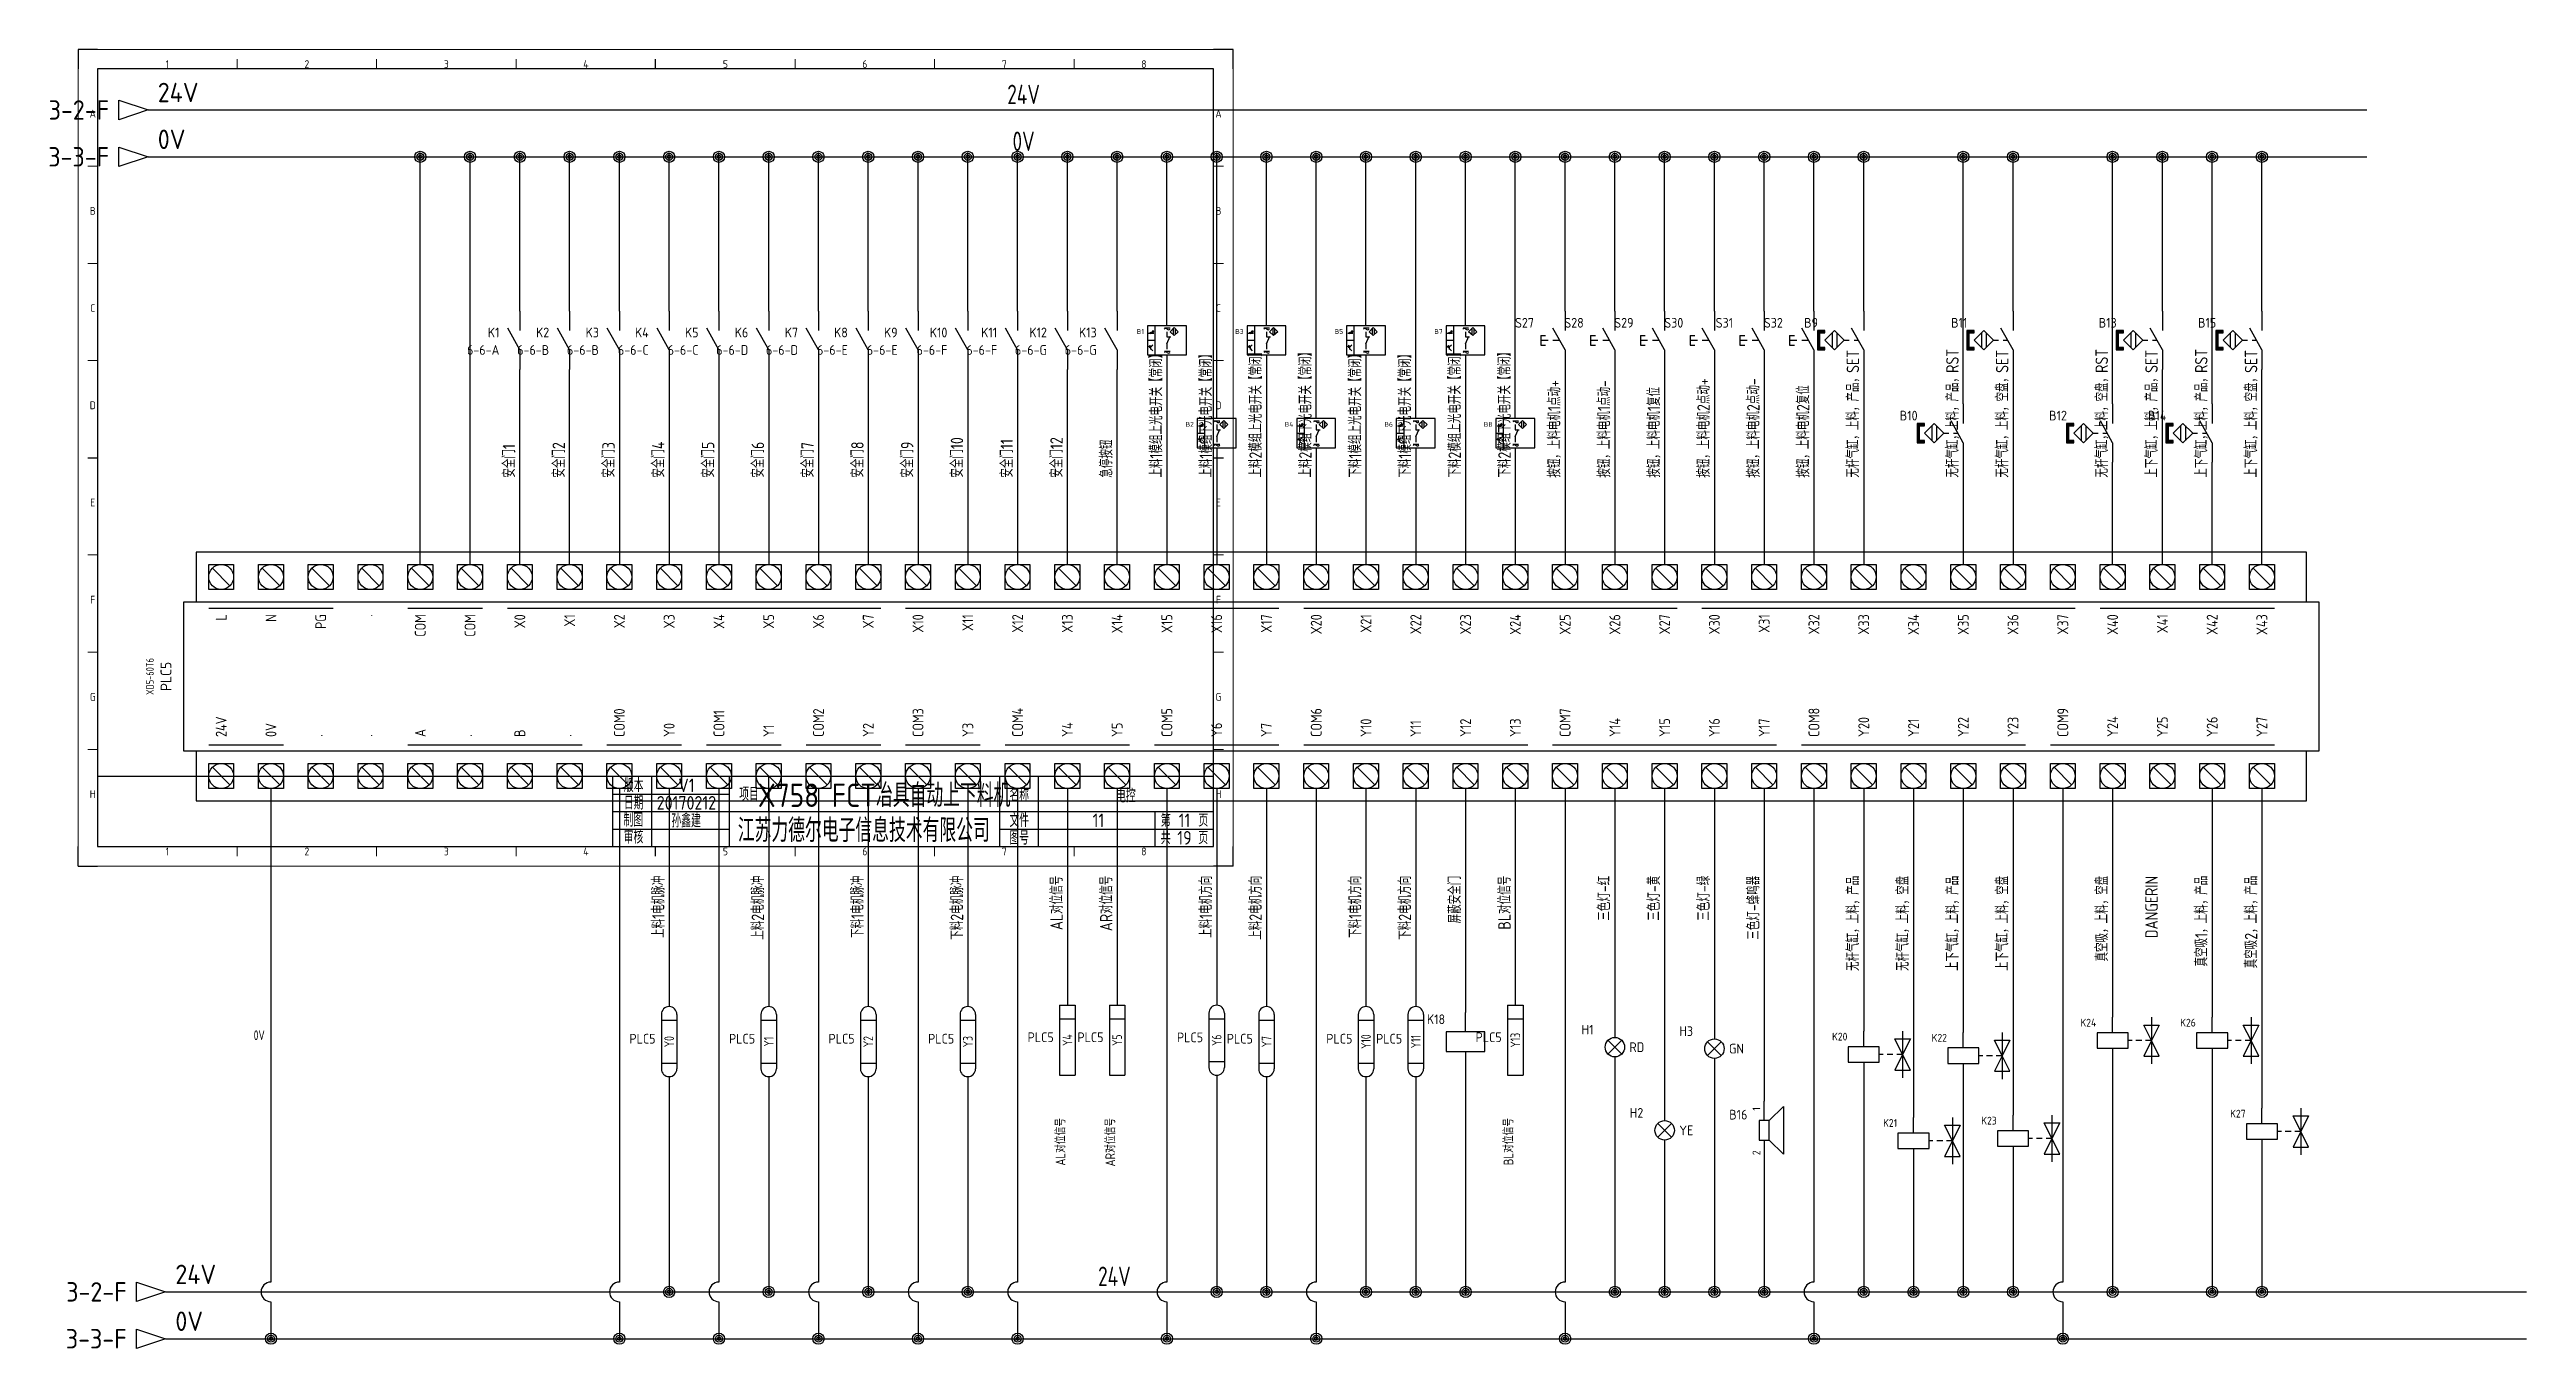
# Model space of a CAD drawing. Header units: millimetres. Extents: x 2022 to 2659, y 1263 to 1597.
import ezdxf
from ezdxf.enums import TextEntityAlignment as Align

# ---------------------------------------------------------------- set-up
doc = ezdxf.new("R2010")
doc.units = ezdxf.units.MM
for name, color, linetype in [('AE_BOR', 1, 'Continuous'), ('DESC', 150, 'Continuous'), ('MISC', 7, 'Continuous'), ('SYMS', 7, 'Continuous'), ('TAGS', 150, 'Continuous'), ('TERMS', 123, 'Continuous'), ('WIRENO', 72, 'Continuous'), ('WIREREF_DEST', 52, 'Continuous'), ('WIRES', 7, 'Continuous'), ('XREF', 7, 'Continuous'), ('XREFCHILD', 134, 'Continuous'), ('图框_标题栏属性', 1, 'Continuous'), ('图框_标题栏文字', 6, 'Continuous')]:
    doc.layers.add(name, color=color, linetype=linetype)
doc.styles.add('ACGBTS', font='ISOCP.SHX')
doc.styles.get("Standard").update_dxf_attribs({"font": 'arial.ttf'})
doc.styles.add('WD_IEC', font='ISOCP2.shx', dxfattribs={"height": 4, "bigfont": 'gbcbig.shx'})
doc.styles.add('工程字', font='gbenor.shx', dxfattribs={"bigfont": 'gbcbig.shx'})

# ---------------------------------------------------------------- blocks, each defined once
blk = doc.blocks.new('Border')
for p, q in [((584, 410), (10, 410)), ((10, 410), (10, 10)), ((584, 10), (584, 410)), ((10, 10), (584, 10))]:
    blk.add_line(p, q)
at = {"layer": 'AE_BOR', "color": 1, "lineweight": 30}
for p, q in [((10, 420), (0, 420)), ((0, 420), (0, 410)), ((297, 410), (297, 415)), ((594, 420), (584, 420)), ((594, 410), (594, 420)), ((5, 210), (10, 210)), ((584, 210), (589, 210)), ((0, 0), (0, 10)), ((0, 0), (10, 0)), ((297, 5), (297, 10)), ((594, 0), (584, 0)), ((594, 0), (594, 10))]:
    blk.add_line(p, q, dxfattribs=at)
at = {"layer": 'AE_BOR', "color": 1, "lineweight": 15}
for p, q in [((0, 420), (594, 420)), ((0, 0), (0, 420)), ((81.75, 410), (81.75, 415)), ((153.5, 410), (153.5, 415)), ((225.25, 410), (225.25, 415)), ((368.75, 410), (368.75, 415)), ((440.5, 410), (440.5, 415)), ((512.25, 410), (512.25, 415)), ((594, 420), (594, 0)), ((10, 360), (5, 360)), ((589, 360), (584, 360)), ((10, 310), (5, 310)), ((589, 310), (584, 310)), ((10, 260), (5, 260)), ((589, 260), (584, 260)), ((10, 160), (5, 160)), ((589, 160), (584, 160)), ((10, 110), (5, 110)), ((589, 110), (584, 110)), ((10, 60), (5, 60)), ((589, 60), (584, 60)), ((594, 0), (0, 0)), ((81.75, 5), (81.75, 10)), ((153.5, 5), (153.5, 10)), ((225.25, 5), (225.25, 10)), ((368.75, 5), (368.75, 10)), ((440.5, 5), (440.5, 10)), ((512.25, 5), (512.25, 10))]:
    blk.add_line(p, q, dxfattribs=at)
at = {"layer": 'AE_BOR', "color": 1, "lineweight": 15, "style": 'ACGBTS'}
for s, p in [('1', (45.875, 412.5)), ('2', (117.625, 412.5)), ('3', (189.375, 412.5)), ('4', (261.125, 412.5)), ('5', (332.875, 412.5)), ('6', (404.625, 412.5)), ('7', (476.375, 412.5)), ('8', (548.125, 412.5)), ('A', (7.5, 387)), ('A', (586.5, 387)), ('B', (7.5, 337)), ('B', (586.5, 337)), ('C', (7.5, 287)), ('C', (586.5, 287)), ('D', (7.5, 237)), ('D', (586.5, 237)), ('E', (7.5, 187)), ('E', (586.5, 187)), ('F', (7.5, 137)), ('F', (586.5, 137)), ('G', (7.5, 87)), ('G', (586.5, 87)), ('H', (7.5, 37)), ('H', (586.5, 37)), ('1', (45.875, 7.5)), ('2', (117.625, 7.5)), ('3', (189.375, 7.5)), ('4', (261.125, 7.5)), ('5', (332.875, 7.5)), ('6', (404.625, 7.5)), ('7', (476.375, 7.5)), ('8', (548.125, 7.5))]:
    blk.add_text(s, height=4, dxfattribs=at).set_placement(p, align=Align.MIDDLE)
blk = doc.blocks.new('LdrDkA4')
for p, q in [((132.5, 0), (132.5, 18)), ((132.5, 13.5), (162.5, 13.5)), ((142.5, 0), (142.5, 18)), ((162.5, 0), (162.5, 18)), ((162.5, 0), (162.5, 18)), ((162.5, 0), (162.5, 18)), ((172.5, 18), (172.5, 13.5)), ((172.5, 13.5), (172.5, 9)), ((232, 0), (232, 18)), ((242, 0), (242, 18)), ((132.5, 9), (162.99, 9)), ((162.5, 9), (287, 9)), ((272, 0), (272, 9)), ((132.5, 4.5), (162.5, 4.5)), ((142.5, 2.09), (142.5, 2.09)), ((142.5, 2.09), (142.5, 2.09)), ((232, 4.5), (287, 4.5))]:
    blk.add_line(p, q)
blk.add_lwpolyline([(132.5, 18), (0, 18), (0, 0), (132.5, 0)], close=True)
blk.add_lwpolyline([(132.5, 0), (287, 0), (287, 18), (132.5, 18)])
at = {"flags": 9}
blk.add_attdef('WD_TB', (0, 0), '', height=2.5, dxfattribs=at)
at = {"layer": '图框_标题栏属性', "style": '工程字'}
for tag, height, p in [('版本', 3.5, (151.42, 15.75)), ('日期', 3.5, (151.42, 11.25)), ('项目', 6, (202.25, 13.5)), ('名称', 3.5, (264.42, 13.27)), ('制图', 3.5, (151.34, 6.85)), ('公司名称', 6, (197.03, 4.5)), ('文件', 3.5, (257.37, 6.75)), ('页数', 3.5, (279.5, 6.75)), ('审核', 3.5, (151.65, 2.36)), ('图号', 3.5, (257.37, 2.25)), ('总数', 3.5, (279.5, 2.25))]:
    blk.add_attdef(tag, text='', height=height, dxfattribs=at).set_placement(p, align=Align.MIDDLE)
at = {"layer": '图框_标题栏文字', "style": '工程字'}
for s, height, p in [('版本', 3.5, (137.85, 15.75)), ('日期', 3.5, (137.85, 11.25)), ('项目', 3.5, (167.5, 13.5)), ('名称', 3.5, (237, 13.27)), ('制图', 3.5, (137.75, 6.85)), ('文件', 3.5, (237, 6.75)), ('第    页', 3.25, (279.5, 6.75)), ('审核', 3.5, (137.81, 2.51)), ('图号', 3.5, (237, 2.25)), ('共    页', 3.25, (279.5, 2.25))]:
    blk.add_text(s, height=height, dxfattribs=at).set_placement(p, align=Align.MIDDLE_CENTER)
blk = doc.blocks.new('HA1D3')
blk.add_lwpolyline([(0, 0), (-3.75, -1.25), (-3.75, 1.25)], close=True)
at = {"style": 'WD_IEC'}
for tag, p, height, flags in [('WIRENO', (1.25, 1), 2.5, 8), ('X1TERM01', (0, 0), 0.32, 1)]:
    blk.add_attdef(tag, p, '', height=height, dxfattribs=dict(at, flags=flags))
blk.add_attdef('XREF', text='', height=2.5, dxfattribs=at).set_placement((-5, 0), align=Align.MIDDLE_RIGHT)
at = {"style": 'WD_IEC', "flags": 1}
blk.add_attdef('SIGCODE', text='', height=1, dxfattribs=at).set_placement((-2.5, 1.8), align=Align.RIGHT)
at = {"style": 'WD_IEC'}
blk.add_attdef('DESC1', text='', height=2.5, dxfattribs=at).set_placement((1.25, -1), align=Align.TOP_LEFT)
blk = doc.blocks.new('WD_WNH')
at = {"linetype": 'Continuous', "style": 'WD_IEC', "width": 0.8}
blk.add_attdef('WIRENO', text='', height=2.5, dxfattribs=at).set_placement((0, 0.75), align=Align.CENTER)
at = {"style": 'WD_IEC', "flags": 1}
for tag, p in [('W08USER', (0, 0.375)), ('W04USER', (0, 0.875)), ('W05USER', (0, 0.75)), ('W09USER', (0, 0.25)), ('W03USER', (0, 1)), ('W06USER', (0, 0.625)), ('W07USER', (0, 0.5)), ('W02USER', (0, 1.125)), ('W01USER', (0, 1.25)), ('W10USER', (0, 0.125))]:
    blk.add_attdef(tag, text='', height=0.08, dxfattribs=at).set_placement(p, align=Align.CENTER)
blk = doc.blocks.new('WDDOT')
for radius in [0.72, 0.449, 0.223]:
    blk.add_circle((0, 0), radius)
blk = doc.blocks.new('VCR21')
for p, q in [((0, 7.5), (0, 2.5)), ((0, -2.5), (-3.125, 3.125)), ((0, -2.5), (0, -7.5))]:
    blk.add_line(p, q)
at = {"style": 'WD_IEC'}
for tag, p in [('INST', (-5.25, 7.75)), ('LOC', (-5.25, 4.25)), ('TAG2', (-5.25, 0.75)), ('DESC1', (-5.25, -7.6)), ('XREF', (-5.25, -3.75)), ('DESC3', (-5.25, -14.6)), ('DESC2', (-5.25, -11.1))]:
    blk.add_attdef(tag, text='', height=2.5, dxfattribs=at).set_placement(p, align=Align.RIGHT)
blk.add_attdef('TERM01', text='', height=2, rotation=90, dxfattribs=at).set_placement((-1, 7.5), align=Align.RIGHT)
at = {"style": 'WD_IEC', "flags": 1}
for tag, p, height in [('X2TERM01', (0, 7.5), 0.32), ('X4LINK', (-2, 0), 0.32), ('X1LINK', (-0.5, 0), 0.32), ('CONTACT', (4, -3.5), 1), ('FAMILY', (4, -5), 1), ('COMMON', (5.25, -4.75), 1), ('X8TERM02', (0, -7.5), 0.32)]:
    blk.add_attdef(tag, p, '', height=height, dxfattribs=at)
at = {"style": 'WD_IEC'}
blk.add_attdef('TERM02', (-1, -7.5), '', height=2, rotation=90, dxfattribs=at)
blk = doc.blocks.new('VPB11')
for p, q in [((0, 7.5), (0, 2.5)), ((-6.25, 1.25), (-6.25, -1.25)), ((-6.25, 1.25), (-5, 1.25)), ((-6.25, 0), (-4.375, 0)), ((0, -2.5), (-3.125, 3.125)), ((-3.125, 0), (-1.389, 0)), ((-6.25, -1.25), (-5, -1.25)), ((0, -2.5), (0, -7.5))]:
    blk.add_line(p, q)
at = {"style": 'WD_IEC'}
for tag, p in [('INST', (-8, 10.25)), ('LOC', (-8, 6.75)), ('TAG1', (-8, 3.25)), ('DESC2', (-8, -13.85)), ('DESC1', (-8, -10.35)), ('DESC3', (-8, -17.35))]:
    blk.add_attdef(tag, text='', height=2.5, dxfattribs=at).set_placement(p, align=Align.RIGHT)
blk.add_attdef('TERM01', text='', height=2, rotation=90, dxfattribs=at).set_placement((-1, 7.5), align=Align.RIGHT)
at = {"style": 'WD_IEC', "flags": 1}
for tag, p, height in [('X2TERM01', (0, 7.5), 0.32), ('X1LINK', (0, 0), 0.32), ('CONTACT', (0.5, 4.5), 1), ('COMMON', (1.75, 3.25), 1), ('ASSYCODE', (1, -4), 1), ('FAMILY', (1, -5.5), 1), ('CATDESC', (1, -7), 1), ('X8TERM02', (0, -7.5), 0.32)]:
    blk.add_attdef(tag, p, '', height=height, dxfattribs=at)
at = {"style": 'WD_IEC', "flags": 9}
for tag, p in [('MFG', (-8.5, -0.25)), ('CAT', (-8.5, -2.75))]:
    blk.add_attdef(tag, text='', height=1.5, dxfattribs=at).set_placement(p, align=Align.RIGHT)
at = {"style": 'WD_IEC'}
blk.add_attdef('TERM02', (-1, -7.5), '', height=2, rotation=90, dxfattribs=at)
at = {"lineweight": 15, "style": 'WD_IEC'}
blk.add_attdef('XREF', text='', height=2.5, dxfattribs=at).set_placement((-8, -6.35), align=Align.RIGHT)
blk = doc.blocks.new('VPE12B22')
for p, q in [((10, 7.5), (-10, 7.5)), ((-10, 7.5), (-10, -7.5)), ((-10, 0), (-6.2, 0)), ((-9.4, 3.7), (-6.7, 3.7)), ((-8.5, 4.2), (-7.6, 3.7)), ((-8.5, 3.3), (-8.5, 4.2)), ((-7.6, 3.7), (-8.5, 3.3)), ((-7.4, 4.6), (-7.8, 4.3)), ((-7.6, 3.3), (-7.6, 4.2)), ((-7.1, 4.9), (-7.5, 4.7)), ((-7.5, 4.7), (-7.3, 4.5)), ((-7.1, 4.3), (-7.4, 3.9)), ((-7.3, 4.5), (-7.1, 4.9)), ((-6.7, 4.6), (-7.2, 4.4)), ((-7.2, 4.4), (-7, 4.2)), ((-7, 4.2), (-6.7, 4.6)), ((-6.2, 7.5), (-6.2, -7.5)), ((-1.3, 6.4), (1.6, 6.4)), ((0, 7.5), (0, 12.5)), ((0, 4.4), (0, 1.7)), ((0, -1.8), (1.7, 2.1)), ((0, 1.7), (2, 1.7)), ((3.2, 6), (3.2, 2.9)), ((4.2, 6), (4.2, 2.9)), ((10, -7.5), (10, 7.5)), ((-10, -7.5), (10, -7.5)), ((-9.1, -3.4), (-9.4, -3)), ((-9, -3.3), (-9.2, -3.5)), ((-9.2, -3.5), (-8.7, -3.7)), ((-8.7, -3), (-9.1, -2.7)), ((-8.7, -3.7), (-9, -3.3)), ((-8.6, -2.9), (-8.9, -3.1)), ((-8.9, -3.1), (-8.4, -3.4)), ((-8.4, -3.4), (-8.6, -2.9)), ((-8.4, -3.4), (-7.3, -2.3)), ((-8.4, -2.8), (-8.4, -4.8)), ((-8.2, -2.9), (-8.4, -3.4)), ((-8.4, -3.4), (-8, -3.1)), ((-8.4, -4.3), (-7.3, -5.4)), ((-1.3, -5.6), (1.6, -5.6)), ((0, -1.8), (0, -4.6)), ((0, -7.5), (0, -12.5))]:
    blk.add_line(p, q)
blk.add_lwpolyline([(3.7, 6.5), (5.8, 4.4), (3.7, 2.4), (1.6, 4.4)], close=True)
for centre, start, end in [((-0.6, 5.2), 36.8699, 143.1301), ((0.9, 6.3), 216.8699, 323.1301), ((-0.6, -6.9), 36.8699, 143.1301), ((0.9, -5.7), 216.8699, 323.1301)]:
    blk.add_arc(centre, 0.923, start, end)
for points in [[(-7.5, 4.7), (-7.3, 4.5), (-7.1, 4.9)], [(-7.2, 4.4), (-7, 4.2), (-6.7, 4.6)], [(-9, -3.3), (-9.2, -3.5), (-8.7, -3.7)], [(-8.6, -2.9), (-8.9, -3.1), (-8.4, -3.4)], [(-8, -3.1), (-8.2, -2.9), (-8.4, -3.4)]]:
    blk.add_solid(points)
at = {"style": 'WD_IEC'}
for tag, height, p in [('INST', 2.7, (-11.8, 12)), ('XREF', 2.5, (-11.8, -1.3)), ('TAG1', 2.5, (-11.8, 3.3)), ('LOC', 2.7, (-11.8, 8)), ('DESC3', 2.7, (-11.8, -13.2)), ('DESC2', 2.7, (-11.8, -9.2)), ('DESC1', 2.7, (-11.8, -5.2))]:
    blk.add_attdef(tag, text='', height=height, dxfattribs=at).set_placement(p, align=Align.RIGHT)
at = {"style": 'WD_IEC', "flags": 1}
for tag, p, height in [('X2TERM01', (0, 12.5), 0.32), ('X4LINK', (-10, 0), 0.32), ('X1LINK', (10, 0), 0.32), ('MFG', (10.8, 6.1), 1.5), ('CAT', (10.8, 3.6), 1.5), ('X8TERM02', (0, -12.5), 0.32), ('ASSYCODE', (11, -4.6), 1), ('FAMILY', (11, -6.1), 1), ('CATDESC', (11, -7.6), 1)]:
    blk.add_attdef(tag, p, '', height=height, dxfattribs=at)
at = {"style": 'WD_IEC'}
blk.add_attdef('TERM01', text='', height=2, rotation=90, dxfattribs=at).set_placement((-1, 12.2), align=Align.RIGHT)
blk.add_attdef('TERM02', (-1, -13), '', height=2, rotation=90, dxfattribs=at)
blk = doc.blocks.new('VPX11M')
for p, q in [((0, 7.5), (0, 2.5)), ((-8.125, 1.875), (-8.125, -1.875)), ((-6.875, 1.875), (-6.875, -1.875)), ((-5, 0), (-3.75, 0)), ((0, -2.5), (-3.125, 3.125)), ((-2.5, 0), (-1.389, 0)), ((0, -2.5), (0, -7.5))]:
    blk.add_line(p, q)
for points in [[(-11.25, 1.875), (-10, 1.875), (-10, 2.5), (-11.875, 2.5), (-11.875, -2.5), (-10, -2.5), (-10, -1.875), (-11.25, -1.875)], [(-7.5, 2.5), (-5, 0), (-7.5, -2.5), (-10, 0)]]:
    blk.add_lwpolyline(points, close=True)
for points in [[(-11.875, 2.5), (-11.875, 1.875), (-10, 2.5), (-10, 1.875)], [(-11.875, 1.875), (-11.875, -1.875), (-11.25, 1.875), (-11.25, -1.875)], [(-11.875, -1.875), (-11.875, -2.5), (-10, -1.875), (-10, -2.5)]]:
    blk.add_solid(points)
at = {"style": 'WD_IEC'}
for tag, p in [('INST', (-11.75, 10.25)), ('LOC', (-11.75, 6.75)), ('TAG1', (-11.75, 3.25)), ('DESC2', (-11.75, -13.35)), ('DESC1', (-11.75, -9.85)), ('DESC3', (-11.75, -16.85))]:
    blk.add_attdef(tag, text='', height=2.5, dxfattribs=at).set_placement(p, align=Align.RIGHT)
blk.add_attdef('TERM01', text='', height=2, rotation=90, dxfattribs=at).set_placement((-1, 7.5), align=Align.RIGHT)
at = {"style": 'WD_IEC', "flags": 1}
for tag, p, height in [('X2TERM01', (0, 7.5), 0.32), ('MFG', (2.75, 6.5), 1.5), ('X1LINK', (0, 0), 0.32), ('CAT', (2.75, 4), 1.5), ('ASSYCODE', (1, -4), 1), ('CONTACT', (1, -2.5), 1), ('FAMILY', (1, -5.5), 1), ('CATDESC', (1, -7), 1), ('COMMON', (2.25, -3.75), 1), ('X8TERM02', (0, -7.5), 0.32)]:
    blk.add_attdef(tag, p, '', height=height, dxfattribs=at)
at = {"style": 'WD_IEC'}
blk.add_attdef('TERM02', (-1, -7.5), '', height=2, rotation=90, dxfattribs=at)
at = {"lineweight": 15, "style": 'WD_IEC'}
for tag, p in [('XREF', (-11.75, -6)), ('WDTAGALT', (-11.5, -20))]:
    blk.add_attdef(tag, text='', height=2.5, dxfattribs=at).set_placement(p, align=Align.RIGHT)
blk = doc.blocks.new('PLCIOO2TV')
for p, q in [((-2, 7), (-2, -7)), ((2, 7), (2, -7)), ((-2, 5.5), (2, 5.5)), ((-2, -5.5), (2, -5.5))]:
    blk.add_line(p, q)
for centre, start, end in [((0, 7), 0, 180), ((0, -7), 180, 0)]:
    blk.add_arc(centre, 2, start, end)
at = {"style": 'WD_IEC', "width": 0.9}
blk.add_attdef('TERMDESC01R', text='', height=2, rotation=90, dxfattribs=at).set_placement((2.25, 10), align=Align.TOP_LEFT)
at = {"style": 'WD_IEC', "width": 0.8}
for tag, p in [('INST', (-3.5, 6.5)), ('LOC', (-3.5, 3))]:
    blk.add_attdef(tag, text='', height=2.5, dxfattribs=at).set_placement(p, align=Align.RIGHT)
for tag, height, p in [('TERM01R', 2, (0, 7.25)), ('TAGA01', 2.5, (0, 0)), ('TERM01L', 2, (0, -7.25))]:
    blk.add_attdef(tag, text='', height=height, rotation=90, dxfattribs=at).set_placement(p, align=Align.MIDDLE)
at = {"style": 'WD_IEC', "flags": 1}
for tag, p in [('X2TERM01R', (0, 9)), ('X8TERM01L', (0, -9))]:
    blk.add_attdef(tag, p, '', height=0.16, dxfattribs=at)
at = {"style": 'WD_IEC'}
for tag, p in [('TAG1', (-3.5, -0.5)), ('XREF', (-3.5, -4.5))]:
    blk.add_attdef(tag, text='', height=2.5, dxfattribs=at).set_placement(p, align=Align.RIGHT)
at = {"style": 'WD_IEC', "width": 0.9}
blk.add_attdef('LINE1', text='', height=2.5, rotation=90, dxfattribs=at).set_placement((4.41, 1), align=Align.CENTER)
blk.add_attdef('LINE2', text='', height=2.5, rotation=90, dxfattribs=at).set_placement((5.02, 1), align=Align.TOP_CENTER)
at = {"linetype": 'Continuous', "style": 'WD_IEC', "flags": 9}
for tag, p in [('ASSYCODE', (-2.39, -1.18)), ('FAMILY', (-2.39, -7.68))]:
    blk.add_attdef(tag, text='', height=0.16, rotation=90, dxfattribs=at).set_placement(p, align=Align.CENTER)
at = {"style": 'WD_IEC', "width": 0.9}
blk.add_attdef('TERMDESC01L', text='', height=2, rotation=90, dxfattribs=at).set_placement((2.25, -10), align=Align.TOP_RIGHT)
at = {"style": 'WD_IEC'}
for tag, width, p in [('MFG', 0.8, (-7, -20)), ('DESC', 0.8, (-4, -20)), ('DESCA01', 0.9, (-0.5, -20)), ('DESCB01', 0.9, (2.5, -20)), ('DESCC01', 0.9, (5.5, -20)), ('DESCD01', 0.9, (8.5, -20)), ('DESCE01', 0.9, (11.5, -20)), ('CAT', 0.9, (-7, -27))]:
    blk.add_attdef(tag, text='', height=2.5, rotation=90, dxfattribs=dict(at, width=width)).set_placement(p, align=Align.RIGHT)
blk = doc.blocks.new('VCR1')
for p, q in [((0, 2.5), (0, 7.5)), ((0, -2.5), (0, -7.5))]:
    blk.add_line(p, q)
blk.add_lwpolyline([(-5, 2.5), (-5, -2.5), (5, -2.5), (5, 2.5)], close=True)
at = {"style": 'WD_IEC'}
for tag, p in [('INST', (-5.25, 11.5)), ('TAG1', (-5.25, 4.5)), ('LOC', (-5.25, 8)), ('DESC1', (-5.25, -6.85)), ('DESC3', (-5.25, -13.85)), ('DESC2', (-5.25, -10.35))]:
    blk.add_attdef(tag, text='', height=2.5, dxfattribs=at).set_placement(p, align=Align.RIGHT)
blk.add_attdef('TERM01', text='', height=2, rotation=90, dxfattribs=at).set_placement((-1, 7.5), align=Align.RIGHT)
at = {"style": 'WD_IEC', "flags": 1}
for tag, p, height in [('X2TERM01', (0, 7.5), 0.32), ('X4LINK', (-5, 0), 0.32), ('X1LINK', (5, 0), 0.32), ('ASSYCODE', (1, -4), 1), ('FAMILY', (1, -5.5), 1), ('CATDESC', (1, -7), 1), ('X8TERM02', (0, -7.5), 0.32)]:
    blk.add_attdef(tag, p, '', height=height, dxfattribs=at)
at = {"style": 'WD_IEC', "flags": 9}
for tag, p in [('MFG', (-6, 1)), ('CAT', (-6, -1.5))]:
    blk.add_attdef(tag, text='', height=1.5, dxfattribs=at).set_placement(p, align=Align.RIGHT)
at = {"style": 'WD_IEC'}
blk.add_attdef('TERM02', (-1, -7.5), '', height=2, rotation=90, dxfattribs=at)
at = {"lineweight": 9, "style": 'WD_IEC'}
for tag, p in [('NO', (-5.5, -16.5)), ('NC', (-5.5, -20))]:
    blk.add_attdef(tag, text='', height=2.5, dxfattribs=at).set_placement(p, align=Align.TOP_RIGHT)
for tag, p in [('XREFNO', (-4, -16.5)), ('XREFNC', (-4, -20))]:
    blk.add_attdef(tag, text='', height=2.5, dxfattribs=at).set_placement(p, align=Align.TOP_LEFT)
blk = doc.blocks.new('PLCIO_XINJIE60T6')
for p, q in [((-344.22, 36.6), (-344.22, 20.6)), ((334.08, 36.6), (-344.22, 36.6)), ((-340.22, 24.6), (-340.22, 32.6)), ((-340.22, 32.6), (-332.22, 32.6)), ((-332.22, 32.6), (-332.22, 24.6)), ((-324.22, 24.6), (-324.22, 32.6)), ((-324.22, 32.6), (-316.22, 32.6)), ((-316.22, 32.6), (-316.22, 24.6)), ((-308.22, 24.6), (-308.22, 32.6)), ((-308.22, 32.6), (-300.22, 32.6)), ((-300.22, 32.6), (-300.22, 24.6)), ((-292.22, 24.6), (-292.22, 32.6)), ((-292.22, 24.6), (-292.22, 32.6)), ((-292.22, 32.6), (-284.22, 32.6)), ((-292.22, 32.6), (-284.22, 32.6)), ((-284.22, 32.6), (-284.22, 24.6)), ((-284.22, 32.6), (-284.22, 24.6)), ((-276.22, 24.6), (-276.22, 32.6)), ((-276.22, 32.6), (-268.22, 32.6)), ((-268.22, 32.6), (-268.22, 24.6)), ((-260.22, 24.6), (-260.22, 32.6)), ((-260.22, 32.6), (-252.22, 32.6)), ((-252.22, 32.6), (-252.22, 24.6)), ((-244.22, 24.6), (-244.22, 32.6)), ((-244.22, 32.6), (-236.22, 32.6)), ((-236.22, 32.6), (-236.22, 24.6)), ((-228.22, 24.6), (-228.22, 32.6)), ((-228.22, 32.6), (-220.22, 32.6)), ((-220.22, 32.6), (-220.22, 24.6)), ((-212.22, 24.6), (-212.22, 32.6)), ((-212.22, 32.6), (-204.22, 32.6)), ((-204.22, 32.6), (-204.22, 24.6)), ((-196.22, 24.6), (-196.22, 32.6)), ((-196.22, 32.6), (-188.22, 32.6)), ((-188.22, 32.6), (-188.22, 24.6)), ((-180.22, 24.6), (-180.22, 32.6)), ((-180.22, 32.6), (-172.22, 32.6)), ((-172.22, 32.6), (-172.22, 24.6)), ((-164.22, 24.6), (-164.22, 32.6)), ((-164.22, 32.6), (-156.22, 32.6)), ((-156.22, 32.6), (-156.22, 24.6)), ((-148.22, 24.6), (-148.22, 32.6)), ((-148.22, 32.6), (-140.22, 32.6)), ((-140.22, 32.6), (-140.22, 24.6)), ((-132.22, 24.6), (-132.22, 32.6)), ((-132.22, 32.6), (-124.22, 32.6)), ((-124.22, 32.6), (-124.22, 24.6)), ((-116.22, 24.6), (-116.22, 32.6)), ((-116.22, 32.6), (-108.22, 32.6)), ((-108.22, 32.6), (-108.22, 24.6)), ((-100.22, 24.6), (-100.22, 32.6)), ((-100.22, 32.6), (-92.22, 32.6)), ((-92.22, 32.6), (-92.22, 24.6)), ((-84.22, 24.6), (-84.22, 32.6)), ((-84.22, 32.6), (-76.22, 32.6)), ((-76.22, 32.6), (-76.22, 24.6)), ((-68.22, 24.6), (-68.22, 32.6)), ((-68.22, 32.6), (-60.22, 32.6)), ((-60.22, 32.6), (-60.22, 24.6)), ((-52.22, 24.6), (-52.22, 32.6)), ((-52.22, 32.6), (-44.22, 32.6)), ((-44.22, 32.6), (-44.22, 24.6)), ((-36.22, 24.6), (-36.22, 32.6)), ((-36.22, 32.6), (-28.22, 32.6)), ((-28.22, 32.6), (-28.22, 24.6)), ((-20.22, 24.6), (-20.22, 32.6)), ((-20.22, 32.6), (-12.22, 32.6)), ((-12.22, 32.6), (-12.22, 24.6)), ((-4.22, 24.6), (-4.22, 32.6)), ((-4.22, 32.6), (3.78, 32.6)), ((3.78, 32.6), (3.78, 24.6)), ((11.78, 24.6), (11.78, 32.6)), ((11.78, 32.6), (19.78, 32.6)), ((19.78, 32.6), (19.78, 24.6)), ((27.78, 24.6), (27.78, 32.6)), ((27.78, 32.6), (35.78, 32.6)), ((35.78, 32.6), (35.78, 24.6)), ((43.78, 24.6), (43.78, 32.6)), ((43.78, 32.6), (51.78, 32.6)), ((51.78, 32.6), (51.78, 24.6)), ((59.78, 24.6), (59.78, 32.6)), ((59.78, 32.6), (67.78, 32.6)), ((67.78, 32.6), (67.78, 24.6)), ((75.78, 24.6), (75.78, 32.6)), ((75.78, 32.6), (83.78, 32.6)), ((83.78, 32.6), (83.78, 24.6)), ((91.78, 24.6), (91.78, 32.6)), ((91.78, 32.6), (99.78, 32.6)), ((99.78, 32.6), (99.78, 24.6)), ((107.78, 24.6), (107.78, 32.6)), ((107.78, 32.6), (115.78, 32.6)), ((115.78, 32.6), (115.78, 24.6)), ((123.78, 24.6), (123.78, 32.6)), ((123.78, 32.6), (131.78, 32.6)), ((131.78, 32.6), (131.78, 24.6)), ((139.78, 24.6), (139.78, 32.6)), ((139.78, 32.6), (147.78, 32.6)), ((147.78, 32.6), (147.78, 24.6)), ((155.78, 24.6), (155.78, 32.6)), ((155.78, 32.6), (163.78, 32.6)), ((163.78, 32.6), (163.78, 24.6)), ((171.78, 24.6), (171.78, 32.6)), ((171.78, 32.6), (179.78, 32.6)), ((179.78, 32.6), (179.78, 24.6)), ((187.78, 24.6), (187.78, 32.6)), ((187.78, 32.6), (195.78, 32.6)), ((195.78, 32.6), (195.78, 24.6)), ((203.78, 24.6), (203.78, 32.6)), ((203.78, 32.6), (211.78, 32.6)), ((211.78, 32.6), (211.78, 24.6)), ((219.78, 24.6), (219.78, 32.6)), ((219.78, 32.6), (227.78, 32.6)), ((227.78, 32.6), (227.78, 24.6)), ((235.78, 24.6), (235.78, 32.6)), ((235.78, 32.6), (243.78, 32.6)), ((243.78, 32.6), (243.78, 24.6)), ((251.78, 24.6), (251.78, 32.6)), ((251.78, 32.6), (259.78, 32.6)), ((259.78, 32.6), (259.78, 24.6)), ((267.78, 24.6), (267.78, 32.6)), ((267.78, 32.6), (275.78, 32.6)), ((275.78, 32.6), (275.78, 24.6)), ((283.78, 24.6), (283.78, 32.6)), ((283.78, 32.6), (291.78, 32.6)), ((291.78, 32.6), (291.78, 24.6)), ((299.78, 24.6), (299.78, 32.6)), ((299.78, 32.6), (307.78, 32.6)), ((307.78, 32.6), (307.78, 24.6)), ((315.78, 24.6), (315.78, 32.6)), ((315.78, 32.6), (323.78, 32.6)), ((323.78, 32.6), (323.78, 24.6)), ((334.08, 20.6), (334.08, 36.6)), ((-332.22, 24.6), (-340.22, 24.6)), ((-339.05, 31.43), (-333.39, 25.77)), ((-316.22, 24.6), (-324.22, 24.6)), ((-323.05, 31.43), (-317.39, 25.77)), ((-300.22, 24.6), (-308.22, 24.6)), ((-307.05, 31.43), (-301.39, 25.77)), ((-284.22, 24.6), (-292.22, 24.6)), ((-284.22, 24.6), (-292.22, 24.6)), ((-291.05, 31.43), (-285.39, 25.77)), ((-268.22, 24.6), (-276.22, 24.6)), ((-275.05, 31.43), (-269.39, 25.77)), ((-252.22, 24.6), (-260.22, 24.6)), ((-259.05, 31.43), (-253.39, 25.77)), ((-236.22, 24.6), (-244.22, 24.6)), ((-243.05, 31.43), (-237.39, 25.77)), ((-220.22, 24.6), (-228.22, 24.6)), ((-227.05, 31.43), (-221.39, 25.77)), ((-204.22, 24.6), (-212.22, 24.6)), ((-211.05, 31.43), (-205.39, 25.77)), ((-188.22, 24.6), (-196.22, 24.6)), ((-195.05, 31.43), (-189.39, 25.77)), ((-172.22, 24.6), (-180.22, 24.6)), ((-179.05, 31.43), (-173.39, 25.77)), ((-156.22, 24.6), (-164.22, 24.6)), ((-163.05, 31.43), (-157.39, 25.77)), ((-140.22, 24.6), (-148.22, 24.6)), ((-147.05, 31.43), (-141.39, 25.77)), ((-124.22, 24.6), (-132.22, 24.6)), ((-131.05, 31.43), (-125.39, 25.77)), ((-108.22, 24.6), (-116.22, 24.6)), ((-115.05, 31.43), (-109.39, 25.77)), ((-92.22, 24.6), (-100.22, 24.6)), ((-99.05, 31.43), (-93.39, 25.77)), ((-76.22, 24.6), (-84.22, 24.6)), ((-83.05, 31.43), (-77.39, 25.77)), ((-60.22, 24.6), (-68.22, 24.6)), ((-67.05, 31.43), (-61.39, 25.77)), ((-44.22, 24.6), (-52.22, 24.6)), ((-51.05, 31.43), (-45.39, 25.77)), ((-28.22, 24.6), (-36.22, 24.6)), ((-35.05, 31.43), (-29.39, 25.77)), ((-12.22, 24.6), (-20.22, 24.6)), ((-19.05, 31.43), (-13.39, 25.77)), ((3.78, 24.6), (-4.22, 24.6)), ((-3.05, 31.43), (2.61, 25.77)), ((19.78, 24.6), (11.78, 24.6)), ((12.95, 31.43), (18.61, 25.77)), ((35.78, 24.6), (27.78, 24.6)), ((28.95, 31.43), (34.61, 25.77)), ((51.78, 24.6), (43.78, 24.6)), ((44.95, 31.43), (50.61, 25.77)), ((67.78, 24.6), (59.78, 24.6)), ((60.95, 31.43), (66.61, 25.77)), ((83.78, 24.6), (75.78, 24.6)), ((76.95, 31.43), (82.61, 25.77)), ((99.78, 24.6), (91.78, 24.6)), ((92.95, 31.43), (98.61, 25.77)), ((115.78, 24.6), (107.78, 24.6)), ((108.95, 31.43), (114.61, 25.77)), ((131.78, 24.6), (123.78, 24.6)), ((124.95, 31.43), (130.61, 25.77)), ((147.78, 24.6), (139.78, 24.6)), ((140.95, 31.43), (146.61, 25.77)), ((163.78, 24.6), (155.78, 24.6)), ((156.95, 31.43), (162.61, 25.77)), ((179.78, 24.6), (171.78, 24.6)), ((172.95, 31.43), (178.61, 25.77)), ((195.78, 24.6), (187.78, 24.6)), ((188.95, 31.43), (194.61, 25.77)), ((211.78, 24.6), (203.78, 24.6)), ((204.95, 31.43), (210.61, 25.77)), ((227.78, 24.6), (219.78, 24.6)), ((220.95, 31.43), (226.61, 25.77)), ((243.78, 24.6), (235.78, 24.6)), ((236.95, 31.43), (242.61, 25.77)), ((259.78, 24.6), (251.78, 24.6)), ((252.95, 31.43), (258.61, 25.77)), ((275.78, 24.6), (267.78, 24.6)), ((268.95, 31.43), (274.61, 25.77)), ((291.78, 24.6), (283.78, 24.6)), ((284.95, 31.43), (290.61, 25.77)), ((307.78, 24.6), (299.78, 24.6)), ((300.95, 31.43), (306.61, 25.77)), ((323.78, 24.6), (315.78, 24.6)), ((316.95, 31.43), (322.61, 25.77)), ((-348.22, -27.4), (-348.22, 20.6)), ((-348.22, 20.6), (338.08, 20.6)), ((-340.22, 18.6), (-300.22, 18.6)), ((-276.22, 18.6), (-252.22, 18.6)), ((-244.22, 18.6), (-124.22, 18.6)), ((-116.22, 18.6), (3.78, 18.6)), ((-112.22, 18.6), (-80.22, 18.6)), ((11.78, 18.6), (131.78, 18.6)), ((139.78, 18.6), (259.78, 18.6)), ((267.78, 18.6), (323.78, 18.6)), ((338.08, 20.6), (338.08, -27.4)), ((-344.22, -27.4), (-348.22, -27.4)), ((-344.22, -27.4), (-344.22, -43.4)), ((-104.22, -27.4), (-344.22, -27.4)), ((-340.22, -25.4), (-316.22, -25.4)), ((-340.22, -31.4), (-332.22, -31.4)), ((-340.22, -39.4), (-340.22, -31.4)), ((-332.22, -31.4), (-332.22, -39.4)), ((-324.22, -31.4), (-316.22, -31.4)), ((-324.22, -31.4), (-316.22, -31.4)), ((-324.22, -39.4), (-324.22, -31.4)), ((-324.22, -39.4), (-324.22, -31.4)), ((-316.22, -31.4), (-316.22, -39.4)), ((-316.22, -31.4), (-316.22, -39.4)), ((-308.22, -31.4), (-300.22, -31.4)), ((-308.22, -31.4), (-300.22, -31.4)), ((-308.22, -39.4), (-308.22, -31.4)), ((-308.22, -39.4), (-308.22, -31.4)), ((-300.22, -31.4), (-300.22, -39.4)), ((-300.22, -31.4), (-300.22, -39.4)), ((-292.22, -31.4), (-284.22, -31.4)), ((-292.22, -31.4), (-284.22, -31.4)), ((-292.22, -39.4), (-292.22, -31.4)), ((-292.22, -39.4), (-292.22, -31.4)), ((-284.22, -31.4), (-284.22, -39.4)), ((-284.22, -31.4), (-284.22, -39.4)), ((-276.22, -31.4), (-268.22, -31.4)), ((-276.22, -31.4), (-268.22, -31.4)), ((-276.22, -39.4), (-276.22, -31.4)), ((-276.22, -39.4), (-276.22, -31.4)), ((-276.17, -25.4), (-220.22, -25.4)), ((-268.22, -31.4), (-268.22, -39.4)), ((-268.22, -31.4), (-268.22, -39.4)), ((-260.22, -31.4), (-252.22, -31.4)), ((-260.22, -31.4), (-252.22, -31.4)), ((-260.22, -39.4), (-260.22, -31.4)), ((-260.22, -39.4), (-260.22, -31.4)), ((-252.22, -31.4), (-252.22, -39.4)), ((-252.22, -31.4), (-252.22, -39.4)), ((-244.22, -31.4), (-236.22, -31.4)), ((-244.22, -31.4), (-236.22, -31.4)), ((-244.22, -39.4), (-244.22, -31.4)), ((-244.22, -39.4), (-244.22, -31.4)), ((-236.22, -31.4), (-236.22, -39.4)), ((-236.22, -31.4), (-236.22, -39.4)), ((-228.22, -31.4), (-220.22, -31.4)), ((-228.22, -31.4), (-220.22, -31.4)), ((-228.22, -39.4), (-228.22, -31.4)), ((-228.22, -39.4), (-228.22, -31.4)), ((-220.22, -31.4), (-220.22, -39.4)), ((-220.22, -31.4), (-220.22, -39.4)), ((-212.22, -25.4), (-188.22, -25.4)), ((-212.22, -31.4), (-204.22, -31.4)), ((-212.22, -31.4), (-204.22, -31.4)), ((-212.22, -39.4), (-212.22, -31.4)), ((-212.22, -39.4), (-212.22, -31.4)), ((-204.22, -31.4), (-204.22, -39.4)), ((-204.22, -31.4), (-204.22, -39.4)), ((-196.22, -31.4), (-188.22, -31.4)), ((-196.22, -31.4), (-188.22, -31.4)), ((-196.22, -39.4), (-196.22, -31.4)), ((-196.22, -39.4), (-196.22, -31.4)), ((-188.22, -31.4), (-188.22, -39.4)), ((-188.22, -31.4), (-188.22, -39.4)), ((-180.22, -25.4), (-156.22, -25.4)), ((-180.22, -31.4), (-172.22, -31.4)), ((-180.22, -31.4), (-172.22, -31.4)), ((-180.22, -39.4), (-180.22, -31.4)), ((-180.22, -39.4), (-180.22, -31.4)), ((-172.22, -31.4), (-172.22, -39.4)), ((-172.22, -31.4), (-172.22, -39.4)), ((-164.22, -31.4), (-156.22, -31.4)), ((-164.22, -31.4), (-156.22, -31.4)), ((-164.22, -39.4), (-164.22, -31.4)), ((-164.22, -39.4), (-164.22, -31.4)), ((-156.22, -31.4), (-156.22, -39.4)), ((-156.22, -31.4), (-156.22, -39.4)), ((-148.22, -25.4), (-124.22, -25.4)), ((-148.22, -31.4), (-140.22, -31.4)), ((-148.22, -31.4), (-140.22, -31.4)), ((-148.22, -39.4), (-148.22, -31.4)), ((-148.22, -39.4), (-148.22, -31.4)), ((-140.22, -31.4), (-140.22, -39.4)), ((-140.22, -31.4), (-140.22, -39.4)), ((-132.22, -31.4), (-124.22, -31.4)), ((-132.22, -31.4), (-124.22, -31.4)), ((-132.22, -39.4), (-132.22, -31.4)), ((-132.22, -39.4), (-132.22, -31.4)), ((-124.22, -31.4), (-124.22, -39.4)), ((-124.22, -31.4), (-124.22, -39.4)), ((-116.22, -25.4), (-92.22, -25.4)), ((-116.22, -39.4), (-116.22, -31.4)), ((-116.22, -39.4), (-116.22, -31.4)), ((-116.22, -31.4), (-108.22, -31.4)), ((-116.22, -31.4), (-108.22, -31.4)), ((-108.22, -31.4), (-108.22, -39.4)), ((-108.22, -31.4), (-108.22, -39.4)), ((338.08, -27.4), (-104.22, -27.4)), ((-100.22, -31.4), (-92.22, -31.4)), ((-100.22, -31.4), (-92.22, -31.4)), ((-100.22, -39.4), (-100.22, -31.4)), ((-100.22, -39.4), (-100.22, -31.4)), ((-92.22, -31.4), (-92.22, -39.4)), ((-92.22, -31.4), (-92.22, -39.4)), ((-84.22, -25.4), (-44.22, -25.4)), ((-84.22, -39.4), (-84.22, -31.4)), ((-84.22, -39.4), (-84.22, -31.4)), ((-84.22, -31.4), (-76.22, -31.4)), ((-84.22, -31.4), (-76.22, -31.4)), ((-76.22, -31.4), (-76.22, -39.4)), ((-76.22, -31.4), (-76.22, -39.4)), ((-68.22, -31.4), (-60.22, -31.4)), ((-68.22, -31.4), (-60.22, -31.4)), ((-68.22, -39.4), (-68.22, -31.4)), ((-68.22, -39.4), (-68.22, -31.4)), ((-60.22, -31.4), (-60.22, -39.4)), ((-60.22, -31.4), (-60.22, -39.4)), ((-52.22, -31.4), (-44.22, -31.4)), ((-52.22, -31.4), (-44.22, -31.4)), ((-52.22, -39.4), (-52.22, -31.4)), ((-52.22, -39.4), (-52.22, -31.4)), ((-44.22, -31.4), (-44.22, -39.4)), ((-44.22, -31.4), (-44.22, -39.4)), ((-36.22, -25.4), (3.78, -25.4)), ((-36.22, -39.4), (-36.22, -31.4)), ((-36.22, -39.4), (-36.22, -31.4)), ((-36.22, -31.4), (-28.22, -31.4)), ((-36.22, -31.4), (-28.22, -31.4)), ((-28.22, -31.4), (-28.22, -39.4)), ((-28.22, -31.4), (-28.22, -39.4)), ((-20.22, -31.4), (-12.22, -31.4)), ((-20.22, -31.4), (-12.22, -31.4)), ((-20.22, -39.4), (-20.22, -31.4)), ((-20.22, -39.4), (-20.22, -31.4)), ((-12.22, -31.4), (-12.22, -39.4)), ((-12.22, -31.4), (-12.22, -39.4)), ((-4.22, -31.4), (3.78, -31.4)), ((-4.22, -31.4), (3.78, -31.4)), ((-4.22, -39.4), (-4.22, -31.4)), ((-4.22, -39.4), (-4.22, -31.4)), ((3.78, -31.4), (3.78, -39.4)), ((3.78, -31.4), (3.78, -39.4)), ((11.78, -25.4), (83.78, -25.4)), ((11.78, -39.4), (11.78, -31.4)), ((11.78, -39.4), (11.78, -31.4)), ((11.78, -31.4), (19.78, -31.4)), ((11.78, -31.4), (19.78, -31.4)), ((19.78, -31.4), (19.78, -39.4)), ((19.78, -31.4), (19.78, -39.4)), ((27.78, -31.4), (35.78, -31.4)), ((27.78, -31.4), (35.78, -31.4)), ((27.78, -39.4), (27.78, -31.4)), ((27.78, -39.4), (27.78, -31.4)), ((35.78, -31.4), (35.78, -39.4)), ((35.78, -31.4), (35.78, -39.4)), ((43.78, -31.4), (51.78, -31.4)), ((43.78, -31.4), (51.78, -31.4)), ((43.78, -39.4), (43.78, -31.4)), ((43.78, -39.4), (43.78, -31.4)), ((51.78, -31.4), (51.78, -39.4)), ((51.78, -31.4), (51.78, -39.4)), ((59.78, -31.4), (67.78, -31.4)), ((59.78, -31.4), (67.78, -31.4)), ((59.78, -39.4), (59.78, -31.4)), ((59.78, -39.4), (59.78, -31.4)), ((67.78, -31.4), (67.78, -39.4)), ((67.78, -31.4), (67.78, -39.4)), ((75.78, -31.4), (83.78, -31.4)), ((75.78, -31.4), (83.78, -31.4)), ((75.78, -39.4), (75.78, -31.4)), ((75.78, -39.4), (75.78, -31.4)), ((83.78, -31.4), (83.78, -39.4)), ((83.78, -31.4), (83.78, -39.4)), ((91.78, -25.4), (163.78, -25.4)), ((91.78, -39.4), (91.78, -31.4)), ((91.78, -39.4), (91.78, -31.4)), ((91.78, -31.4), (99.78, -31.4)), ((91.78, -31.4), (99.78, -31.4)), ((99.78, -31.4), (99.78, -39.4)), ((99.78, -31.4), (99.78, -39.4)), ((107.78, -31.4), (115.78, -31.4)), ((107.78, -31.4), (115.78, -31.4)), ((107.78, -39.4), (107.78, -31.4)), ((107.78, -39.4), (107.78, -31.4)), ((115.78, -31.4), (115.78, -39.4)), ((115.78, -31.4), (115.78, -39.4)), ((123.78, -31.4), (131.78, -31.4)), ((123.78, -31.4), (131.78, -31.4)), ((123.78, -39.4), (123.78, -31.4)), ((123.78, -39.4), (123.78, -31.4)), ((131.78, -31.4), (131.78, -39.4)), ((131.78, -31.4), (131.78, -39.4)), ((139.78, -31.4), (147.78, -31.4)), ((139.78, -31.4), (147.78, -31.4)), ((139.78, -39.4), (139.78, -31.4)), ((139.78, -39.4), (139.78, -31.4)), ((147.78, -31.4), (147.78, -39.4)), ((147.78, -31.4), (147.78, -39.4)), ((155.78, -31.4), (163.78, -31.4)), ((155.78, -31.4), (163.78, -31.4)), ((155.78, -39.4), (155.78, -31.4)), ((155.78, -39.4), (155.78, -31.4)), ((163.78, -31.4), (163.78, -39.4)), ((163.78, -31.4), (163.78, -39.4)), ((171.78, -25.4), (243.78, -25.4)), ((171.78, -39.4), (171.78, -31.4)), ((171.78, -39.4), (171.78, -31.4)), ((171.78, -31.4), (179.78, -31.4)), ((171.78, -31.4), (179.78, -31.4)), ((179.78, -31.4), (179.78, -39.4)), ((179.78, -31.4), (179.78, -39.4)), ((187.78, -31.4), (195.78, -31.4)), ((187.78, -31.4), (195.78, -31.4)), ((187.78, -39.4), (187.78, -31.4)), ((187.78, -39.4), (187.78, -31.4)), ((195.78, -31.4), (195.78, -39.4)), ((195.78, -31.4), (195.78, -39.4)), ((203.78, -31.4), (211.78, -31.4)), ((203.78, -31.4), (211.78, -31.4)), ((203.78, -39.4), (203.78, -31.4)), ((203.78, -39.4), (203.78, -31.4)), ((211.78, -31.4), (211.78, -39.4)), ((211.78, -31.4), (211.78, -39.4)), ((219.78, -31.4), (227.78, -31.4)), ((219.78, -31.4), (227.78, -31.4)), ((219.78, -39.4), (219.78, -31.4)), ((219.78, -39.4), (219.78, -31.4)), ((227.78, -31.4), (227.78, -39.4)), ((227.78, -31.4), (227.78, -39.4)), ((235.78, -31.4), (243.78, -31.4)), ((235.78, -31.4), (243.78, -31.4)), ((235.78, -39.4), (235.78, -31.4)), ((235.78, -39.4), (235.78, -31.4)), ((243.78, -31.4), (243.78, -39.4)), ((243.78, -31.4), (243.78, -39.4)), ((251.78, -25.4), (323.78, -25.4)), ((251.78, -39.4), (251.78, -31.4)), ((251.78, -39.4), (251.78, -31.4)), ((251.78, -31.4), (259.78, -31.4)), ((251.78, -31.4), (259.78, -31.4)), ((259.78, -31.4), (259.78, -39.4)), ((259.78, -31.4), (259.78, -39.4)), ((267.78, -31.4), (275.78, -31.4)), ((267.78, -31.4), (275.78, -31.4)), ((267.78, -39.4), (267.78, -31.4)), ((267.78, -39.4), (267.78, -31.4)), ((275.78, -31.4), (275.78, -39.4)), ((275.78, -31.4), (275.78, -39.4)), ((283.78, -31.4), (291.78, -31.4)), ((283.78, -31.4), (291.78, -31.4)), ((283.78, -39.4), (283.78, -31.4)), ((283.78, -39.4), (283.78, -31.4)), ((291.78, -31.4), (291.78, -39.4)), ((291.78, -31.4), (291.78, -39.4)), ((299.78, -31.4), (307.78, -31.4)), ((299.78, -31.4), (307.78, -31.4)), ((299.78, -39.4), (299.78, -31.4)), ((299.78, -39.4), (299.78, -31.4)), ((307.78, -31.4), (307.78, -39.4)), ((307.78, -31.4), (307.78, -39.4)), ((315.78, -31.4), (323.78, -31.4)), ((315.78, -31.4), (323.78, -31.4)), ((315.78, -39.4), (315.78, -31.4)), ((315.78, -39.4), (315.78, -31.4)), ((323.78, -31.4), (323.78, -39.4)), ((323.78, -31.4), (323.78, -39.4)), ((334.08, -43.4), (334.08, -27.4)), ((-332.22, -39.4), (-340.22, -39.4)), ((-339.05, -32.57), (-333.39, -38.23)), ((-316.22, -39.4), (-324.22, -39.4)), ((-316.22, -39.4), (-324.22, -39.4)), ((-323.05, -32.57), (-317.39, -38.23)), ((-300.22, -39.4), (-308.22, -39.4)), ((-300.22, -39.4), (-308.22, -39.4)), ((-307.05, -32.57), (-301.39, -38.23)), ((-284.22, -39.4), (-292.22, -39.4)), ((-284.22, -39.4), (-292.22, -39.4)), ((-291.05, -32.57), (-285.39, -38.23)), ((-268.22, -39.4), (-276.22, -39.4)), ((-268.22, -39.4), (-276.22, -39.4)), ((-275.05, -32.57), (-269.39, -38.23)), ((-252.22, -39.4), (-260.22, -39.4)), ((-252.22, -39.4), (-260.22, -39.4)), ((-259.05, -32.57), (-253.39, -38.23)), ((-236.22, -39.4), (-244.22, -39.4)), ((-236.22, -39.4), (-244.22, -39.4)), ((-243.05, -32.57), (-237.39, -38.23)), ((-220.22, -39.4), (-228.22, -39.4)), ((-220.22, -39.4), (-228.22, -39.4)), ((-227.05, -32.57), (-221.39, -38.23)), ((-204.22, -39.4), (-212.22, -39.4)), ((-204.22, -39.4), (-212.22, -39.4)), ((-211.05, -32.57), (-205.39, -38.23)), ((-188.22, -39.4), (-196.22, -39.4)), ((-188.22, -39.4), (-196.22, -39.4)), ((-195.05, -32.57), (-189.39, -38.23)), ((-172.22, -39.4), (-180.22, -39.4)), ((-172.22, -39.4), (-180.22, -39.4)), ((-179.05, -32.57), (-173.39, -38.23)), ((-156.22, -39.4), (-164.22, -39.4)), ((-156.22, -39.4), (-164.22, -39.4)), ((-163.05, -32.57), (-157.39, -38.23)), ((-140.22, -39.4), (-148.22, -39.4)), ((-140.22, -39.4), (-148.22, -39.4)), ((-147.05, -32.57), (-141.39, -38.23)), ((-124.22, -39.4), (-132.22, -39.4)), ((-124.22, -39.4), (-132.22, -39.4)), ((-131.05, -32.57), (-125.39, -38.23)), ((-108.22, -39.4), (-116.22, -39.4)), ((-108.22, -39.4), (-116.22, -39.4)), ((-115.05, -32.57), (-109.39, -38.23)), ((-92.22, -39.4), (-100.22, -39.4)), ((-92.22, -39.4), (-100.22, -39.4)), ((-99.05, -32.57), (-93.39, -38.23)), ((-76.22, -39.4), (-84.22, -39.4)), ((-76.22, -39.4), (-84.22, -39.4)), ((-83.05, -32.57), (-77.39, -38.23)), ((-60.22, -39.4), (-68.22, -39.4)), ((-60.22, -39.4), (-68.22, -39.4)), ((-67.05, -32.57), (-61.39, -38.23)), ((-44.22, -39.4), (-52.22, -39.4)), ((-44.22, -39.4), (-52.22, -39.4)), ((-51.05, -32.57), (-45.39, -38.23)), ((-28.22, -39.4), (-36.22, -39.4)), ((-28.22, -39.4), (-36.22, -39.4)), ((-35.05, -32.57), (-29.39, -38.23)), ((-12.22, -39.4), (-20.22, -39.4)), ((-12.22, -39.4), (-20.22, -39.4)), ((-19.05, -32.57), (-13.39, -38.23)), ((3.78, -39.4), (-4.22, -39.4)), ((3.78, -39.4), (-4.22, -39.4)), ((-3.05, -32.57), (2.61, -38.23)), ((19.78, -39.4), (11.78, -39.4)), ((19.78, -39.4), (11.78, -39.4)), ((12.95, -32.57), (18.61, -38.23)), ((35.78, -39.4), (27.78, -39.4)), ((35.78, -39.4), (27.78, -39.4)), ((28.95, -32.57), (34.61, -38.23)), ((51.78, -39.4), (43.78, -39.4)), ((51.78, -39.4), (43.78, -39.4)), ((44.95, -32.57), (50.61, -38.23)), ((67.78, -39.4), (59.78, -39.4)), ((67.78, -39.4), (59.78, -39.4)), ((60.95, -32.57), (66.61, -38.23)), ((83.78, -39.4), (75.78, -39.4)), ((83.78, -39.4), (75.78, -39.4)), ((76.95, -32.57), (82.61, -38.23)), ((99.78, -39.4), (91.78, -39.4)), ((99.78, -39.4), (91.78, -39.4)), ((92.95, -32.57), (98.61, -38.23)), ((115.78, -39.4), (107.78, -39.4)), ((115.78, -39.4), (107.78, -39.4)), ((108.95, -32.57), (114.61, -38.23)), ((131.78, -39.4), (123.78, -39.4)), ((131.78, -39.4), (123.78, -39.4)), ((124.95, -32.57), (130.61, -38.23)), ((147.78, -39.4), (139.78, -39.4)), ((147.78, -39.4), (139.78, -39.4)), ((140.95, -32.57), (146.61, -38.23)), ((163.78, -39.4), (155.78, -39.4)), ((163.78, -39.4), (155.78, -39.4)), ((156.95, -32.57), (162.61, -38.23)), ((179.78, -39.4), (171.78, -39.4)), ((179.78, -39.4), (171.78, -39.4)), ((172.95, -32.57), (178.61, -38.23)), ((195.78, -39.4), (187.78, -39.4)), ((195.78, -39.4), (187.78, -39.4)), ((188.95, -32.57), (194.61, -38.23)), ((211.78, -39.4), (203.78, -39.4)), ((211.78, -39.4), (203.78, -39.4)), ((204.95, -32.57), (210.61, -38.23)), ((227.78, -39.4), (219.78, -39.4)), ((227.78, -39.4), (219.78, -39.4)), ((220.95, -32.57), (226.61, -38.23)), ((243.78, -39.4), (235.78, -39.4)), ((243.78, -39.4), (235.78, -39.4)), ((236.95, -32.57), (242.61, -38.23)), ((259.78, -39.4), (251.78, -39.4)), ((259.78, -39.4), (251.78, -39.4)), ((252.95, -32.57), (258.61, -38.23)), ((275.78, -39.4), (267.78, -39.4)), ((275.78, -39.4), (267.78, -39.4)), ((268.95, -32.57), (274.61, -38.23)), ((291.78, -39.4), (283.78, -39.4)), ((291.78, -39.4), (283.78, -39.4)), ((284.95, -32.57), (290.61, -38.23)), ((307.78, -39.4), (299.78, -39.4)), ((307.78, -39.4), (299.78, -39.4)), ((300.95, -32.57), (306.61, -38.23)), ((323.78, -39.4), (315.78, -39.4)), ((323.78, -39.4), (315.78, -39.4)), ((316.95, -32.57), (322.61, -38.23)), ((-344.22, -43.4), (334.08, -43.4))]:
    blk.add_line(p, q)
for centre in [(-336.22, 28.6), (-320.22, 28.6), (-304.22, 28.6), (-288.22, 28.6), (-272.22, 28.6), (-256.22, 28.6), (-240.22, 28.6), (-224.22, 28.6), (-208.22, 28.6), (-192.22, 28.6), (-176.22, 28.6), (-160.22, 28.6), (-144.22, 28.6), (-128.22, 28.6), (-112.22, 28.6), (-96.22, 28.6), (-80.22, 28.6), (-64.22, 28.6), (-48.22, 28.6), (-32.22, 28.6), (-16.22, 28.6), (-0.22, 28.6), (15.78, 28.6), (31.78, 28.6), (47.78, 28.6), (63.78, 28.6), (79.78, 28.6), (95.78, 28.6), (111.78, 28.6), (127.78, 28.6), (143.78, 28.6), (159.78, 28.6), (175.78, 28.6), (191.78, 28.6), (207.78, 28.6), (223.78, 28.6), (239.78, 28.6), (255.78, 28.6), (271.78, 28.6), (287.78, 28.6), (303.78, 28.6), (319.78, 28.6), (-336.22, -35.4), (-320.22, -35.4), (-304.22, -35.4), (-288.22, -35.4), (-272.22, -35.4), (-256.22, -35.4), (-240.22, -35.4), (-224.22, -35.4), (-208.22, -35.4), (-192.22, -35.4), (-176.22, -35.4), (-160.22, -35.4), (-144.22, -35.4), (-128.22, -35.4), (-112.22, -35.4), (-96.22, -35.4), (-80.22, -35.4), (-64.22, -35.4), (-48.22, -35.4), (-32.22, -35.4), (-16.22, -35.4), (-0.22, -35.4), (15.78, -35.4), (31.78, -35.4), (47.78, -35.4), (63.78, -35.4), (79.78, -35.4), (95.78, -35.4), (111.78, -35.4), (127.78, -35.4), (143.78, -35.4), (159.78, -35.4), (175.78, -35.4), (191.78, -35.4), (207.78, -35.4), (223.78, -35.4), (239.78, -35.4), (255.78, -35.4), (271.78, -35.4), (287.78, -35.4), (303.78, -35.4), (319.78, -35.4)]:
    blk.add_circle(centre, 4)
at = {"style": 'WD_IEC'}
for tag, p, width in [('DESCA47', (-241.71, 60.53), 0.9), ('DESCB47', (-234.72, 60.53), 0.9), ('DESCA48', (-225.71, 60.53), 0.9), ('DESCB48', (-218.72, 60.53), 0.9), ('DESCA49', (-209.71, 60.53), 0.9), ('DESCB49', (-202.72, 60.53), 0.9), ('DESCA50', (-193.71, 60.53), 0.9), ('DESCB50', (-186.72, 60.53), 0.9), ('DESCA51', (-177.71, 60.53), 0.9), ('DESCB51', (-170.72, 60.53), 0.9), ('DESCA52', (-161.71, 60.53), 0.9), ('DESCB52', (-154.72, 60.53), 0.9), ('DESCA53', (-145.71, 60.53), 0.9), ('DESCB53', (-138.72, 60.53), 0.9), ('DESCA54', (-129.71, 60.53), 0.9), ('DESCB54', (-122.72, 60.53), 0.9), ('DESCA55', (-113.71, 60.53), 0.9), ('DESCB55', (-106.72, 60.53), 0.9), ('DESCA56', (-97.71, 60.53), 0.9), ('DESCB56', (-90.72, 60.53), 0.9), ('DESCA57', (-81.71, 60.53), 0.9), ('DESCB57', (-74.72, 60.53), 0.9), ('DESCA58', (-65.71, 60.53), 0.9), ('DESCB58', (-58.72, 60.53), 0.9), ('DESCA59', (-49.71, 60.53), 0.9), ('DESCB59', (-42.72, 60.53), 0.9), ('DESCA60', (-33.71, 60.53), 0.9), ('DESCB60', (-26.72, 60.53), 0.9), ('DESCA61', (-17.71, 60.53), 0.9), ('DESCB61', (-10.72, 60.53), 0.9), ('DESCA62', (-1.71, 60.53), 0.9), ('DESCB62', (5.28, 60.53), 0.9), ('DESCA63', (14.29, 60.53), 0.9), ('DESCB63', (21.28, 60.53), 0.9), ('DESCA64', (30.29, 60.53), 0.9), ('DESCB64', (37.28, 60.53), 0.9), ('DESCA65', (46.29, 60.53), 0.9), ('DESCB65', (53.28, 60.53), 0.9), ('DESCA66', (62.29, 60.53), 0.9), ('DESCB66', (69.28, 60.53), 0.9), ('DESCA67', (78.29, 60.53), 0.9), ('DESCB67', (85.28, 60.53), 0.9), ('DESCA68', (94.29, 60.53), 0.9), ('DESCB68', (101.28, 60.53), 0.9), ('DESCA69', (110.29, 60.53), 0.9), ('DESCB69', (117.28, 60.53), 0.9), ('DESCA70', (126.29, 60.53), 0.9), ('DESCB70', (133.28, 60.53), 0.9), ('DESCA71', (142.29, 60.53), 0.9), ('DESCB71', (149.28, 60.53), 0.9), ('DESCA72', (158.29, 60.53), 0.9), ('DESCB72', (165.28, 60.53), 0.9), ('DESCA73', (174.29, 60.53), 0.9), ('DESCB73', (181.28, 60.53), 0.9), ('DESCA74', (190.29, 60.53), 0.9), ('DESCB74', (197.28, 60.53), 0.9), ('DESCA75', (206.29, 60.53), 0.9), ('DESCB75', (213.28, 60.53), 0.9), ('DESCA76', (222.29, 60.53), 0.9), ('DESCB76', (229.28, 60.53), 0.9), ('DESCA77', (238.29, 60.53), 0.9), ('DESCB77', (245.28, 60.53), 0.9), ('DESCA78', (254.29, 60.53), 0.9), ('DESCB78', (261.28, 60.53), 0.9), ('DESCA79', (270.29, 60.53), 0.9), ('DESCB79', (277.28, 60.53), 0.9), ('DESCA80', (286.29, 60.53), 0.9), ('DESCB80', (293.28, 60.53), 0.9), ('DESCA81', (302.29, 60.53), 0.9), ('DESCB81', (309.28, 60.53), 0.9), ('DESCA82', (318.29, 60.53), 0.9), ('DESCB82', (325.28, 60.53), 0.9), ('WDTAGALT', (-386.22, -15.4), 0.8)]:
    blk.add_attdef(tag, p, '', height=4, rotation=90, dxfattribs=dict(at, width=width))
at = {"style": 'WD_IEC', "width": 0.9}
for tag, p in [('TERM41', (-334.22, 33.83)), ('TERM42', (-318.22, 33.83)), ('TERM43', (-302.22, 33.83)), ('TERM44', (-286.22, 33.83)), ('TERM45', (-270.22, 33.83)), ('TERM46', (-254.22, 33.83)), ('TERM47', (-238.22, 33.83)), ('TERM48', (-222.22, 33.83)), ('TERM49', (-206.22, 33.83)), ('TERM50', (-190.22, 33.83)), ('TERM51', (-174.22, 33.83)), ('TERM52', (-158.22, 33.83)), ('TERM53', (-142.22, 33.83)), ('TERM54', (-126.22, 33.83)), ('TERM55', (-110.22, 33.83)), ('TERM56', (-94.22, 33.83)), ('TERM57', (-78.22, 33.83)), ('TERM58', (-62.22, 33.83)), ('TERM59', (-46.22, 33.83)), ('TERM60', (-30.22, 33.83)), ('TERM61', (-14.22, 33.83)), ('TERM62', (1.78, 33.83)), ('TERM63', (17.78, 33.83)), ('TERM64', (33.78, 33.83)), ('TERM65', (49.78, 33.83)), ('TERM66', (65.78, 33.83)), ('TERM67', (81.78, 33.83)), ('TERM68', (97.78, 33.83)), ('TERM69', (113.78, 33.83)), ('TERM70', (129.78, 33.83)), ('TERM71', (145.78, 33.83)), ('TERM72', (161.78, 33.83)), ('TERM73', (177.78, 33.83)), ('TERM74', (193.78, 33.83)), ('TERM75', (209.78, 33.83)), ('TERM76', (225.78, 33.83)), ('TERM77', (241.78, 33.83)), ('TERM78', (257.78, 33.83)), ('TERM79', (273.78, 33.83)), ('TERM80', (289.78, 33.83)), ('TERM81', (305.78, 33.83)), ('TERM82', (321.78, 33.83))]:
    blk.add_attdef(tag, text='', height=2.5, rotation=90, dxfattribs=at).set_placement(p, align=Align.TOP_LEFT)
at = {"style": 'WD_IEC', "flags": 1}
for tag, p in [('X2TERM41', (-336.22, 32.6)), ('X2TERM42', (-320.22, 32.6)), ('X2TERM43', (-304.22, 32.6)), ('X2TERM44', (-288.22, 32.6)), ('X2TERM45', (-272.22, 32.6)), ('X2TERM46', (-256.22, 32.6)), ('X2TERM47', (-240.22, 32.6)), ('X2TERM48', (-224.22, 32.6)), ('X2TERM49', (-208.22, 32.6)), ('X2TERM50', (-192.22, 32.6)), ('X2TERM51', (-176.22, 32.6)), ('X2TERM52', (-160.22, 32.6)), ('X2TERM53', (-144.22, 32.6)), ('X2TERM54', (-128.22, 32.6)), ('X2TERM55', (-112.22, 32.6)), ('X2TERM56', (-96.22, 32.6)), ('X2TERM57', (-80.22, 32.6)), ('X2TERM58', (-64.22, 32.6)), ('X2TERM59', (-48.22, 32.6)), ('X2TERM60', (-32.22, 32.6)), ('X2TERM61', (-16.22, 32.6)), ('X2TERM62', (-0.22, 32.6)), ('X2TERM63', (15.78, 32.6)), ('X2TERM64', (31.78, 32.6)), ('X2TERM65', (47.78, 32.6)), ('X2TERM66', (63.78, 32.6)), ('X2TERM67', (79.78, 32.6)), ('X2TERM68', (95.78, 32.6)), ('X2TERM69', (111.78, 32.6)), ('X2TERM70', (127.78, 32.6)), ('X2TERM71', (143.78, 32.6)), ('X2TERM72', (159.78, 32.6)), ('X2TERM73', (175.78, 32.6)), ('X2TERM74', (191.78, 32.6)), ('X2TERM75', (207.78, 32.6)), ('X2TERM76', (223.78, 32.6)), ('X2TERM77', (239.78, 32.6)), ('X2TERM78', (255.78, 32.6)), ('X2TERM79', (271.78, 32.6)), ('X2TERM80', (287.78, 32.6)), ('X2TERM81', (303.78, 32.6)), ('X2TERM82', (319.78, 32.6)), ('X8TERM01', (-336.22, -39.4)), ('X8TERM02', (-320.22, -39.4)), ('X8TERM03', (-304.22, -39.4)), ('X8TERM04', (-288.22, -39.4)), ('X8TERM05', (-272.22, -39.4)), ('X8TERM06', (-256.22, -39.4)), ('X8TERM07', (-240.22, -39.4)), ('X8TERM08', (-224.22, -39.4)), ('X8TERM09', (-208.22, -39.4)), ('X8TERM10', (-192.22, -39.4)), ('X8TERM11', (-176.22, -39.4)), ('X8TERM12', (-160.22, -39.4)), ('X8TERM13', (-144.22, -39.4)), ('X8TERM14', (-128.22, -39.4)), ('X8TERM15', (-112.22, -39.4)), ('X8TERM16', (-96.22, -39.4)), ('X8TERM17', (-80.22, -39.4)), ('X8TERM18', (-64.22, -39.4)), ('X8TERM19', (-48.22, -39.4)), ('X8TERM20', (-32.22, -39.4)), ('X8TERM21', (-16.22, -39.4)), ('X8TERM22', (-0.22, -39.4)), ('X8TERM23', (15.78, -39.4)), ('X8TERM24', (31.78, -39.4)), ('X8TERM25', (47.78, -39.4)), ('X8TERM26', (63.78, -39.4)), ('X8TERM27', (79.78, -39.4)), ('X8TERM28', (95.78, -39.4)), ('X8TERM29', (111.78, -39.4)), ('X8TERM30', (127.78, -39.4)), ('X8TERM31', (143.78, -39.4)), ('X8TERM32', (159.78, -39.4)), ('X8TERM33', (175.78, -39.4)), ('X8TERM34', (191.78, -39.4)), ('X8TERM35', (207.78, -39.4)), ('X8TERM36', (223.78, -39.4)), ('X8TERM37', (239.78, -39.4)), ('X8TERM38', (255.78, -39.4)), ('X8TERM39', (271.78, -39.4)), ('X8TERM40', (287.78, -39.4)), ('X8TERM41', (303.78, -39.4)), ('X8TERM42', (319.78, -39.4))]:
    blk.add_attdef(tag, p, '', height=0.35, rotation=90, dxfattribs=at)
at = {"style": 'WD_IEC', "width": 0.9}
for tag, p in [('TERMDESC41', (-336.22, 16.6)), ('TERMDESC42', (-320.22, 16.6)), ('TERMDESC43', (-304.22, 16.6)), ('TERMDESC44', (-288.22, 16.6)), ('TERMDESC45', (-272.22, 16.6)), ('TERMDESC46', (-256.22, 16.6)), ('TAGA47', (-240.22, 16.6)), ('TAGA48', (-224.22, 16.6)), ('TAGA49', (-208.22, 16.6)), ('TAGA50', (-192.22, 16.6)), ('TAGA51', (-176.22, 16.6)), ('TAGA52', (-160.22, 16.6)), ('TAGA53', (-144.22, 16.6)), ('TAGA54', (-128.22, 16.6)), ('TAGA55', (-112.22, 16.6)), ('TAGA56', (-96.22, 16.6)), ('TAGA57', (-80.22, 16.6)), ('TAGA58', (-64.22, 16.6)), ('TAGA59', (-48.22, 16.6)), ('TAGA60', (-32.22, 16.6)), ('TAGA61', (-16.22, 16.6)), ('TAGA62', (-0.22, 16.6)), ('TAGA63', (15.78, 16.6)), ('TAGA64', (31.78, 16.6)), ('TAGA65', (47.78, 16.6)), ('TAGA66', (63.78, 16.6)), ('TAGA67', (79.78, 16.6)), ('TAGA68', (95.78, 16.6)), ('TAGA69', (111.78, 16.6)), ('TAGA70', (127.78, 16.6)), ('TAGA71', (143.78, 16.6)), ('TAGA72', (159.78, 16.6)), ('TAGA73', (175.78, 16.6)), ('TAGA74', (191.78, 16.6)), ('TAGA75', (207.78, 16.6)), ('TAGA76', (223.78, 16.6)), ('TAGA77', (239.78, 16.6)), ('TAGA78', (255.78, 16.6)), ('TAGA79', (271.78, 16.6)), ('TAGA80', (287.78, 16.6)), ('TAGA81', (303.78, 16.6)), ('TAGA82', (319.78, 16.6))]:
    blk.add_attdef(tag, text='', height=3.5, rotation=90, dxfattribs=at).set_placement(p, align=Align.MIDDLE_RIGHT)
at = {"linetype": 'Continuous', "style": 'WD_IEC', "flags": 9}
for tag, p in [('ASSYCODE', (-375.21, 3.96)), ('FAMILY', (-374.43, 3.99))]:
    blk.add_attdef(tag, text='', height=0.32, rotation=90, dxfattribs=at).set_placement(p, align=Align.CENTER)
at = {"style": 'WD_IEC'}
for tag, p in [('LINE1', (-366.93, -3.4)), ('LINE2', (-361.93, -3.4)), ('TAG1', (-352.22, -3.4))]:
    blk.add_attdef(tag, text='', height=3.5, rotation=90, dxfattribs=at).set_placement(p, align=Align.CENTER)
for tag, width, p in [('INST', 0.8, (-382.38, -3.4)), ('LOC', 0.8, (-378.94, -3.4)), ('MFG', 0.8, (-374.93, -3.4)), ('CAT', 0.9, (-371.43, -3.4)), ('DESC', 0.8, (-357.88, -3.4))]:
    blk.add_attdef(tag, text='', height=2.5, rotation=90, dxfattribs=dict(at, width=width)).set_placement(p, align=Align.CENTER)
at = {"style": 'WD_IEC', "width": 0.9}
for tag, p in [('TERMDESC01', (-336.22, -22.84)), ('TERMDESC02', (-320.22, -22.84)), ('TERMDESC03', (-304.22, -22.84)), ('TERMDESC04', (-288.22, -22.84)), ('TERMDESC05', (-272.22, -22.84)), ('TERMDESC06', (-256.22, -22.84)), ('TERMDESC07', (-240.22, -22.84)), ('TERMDESC08', (-224.22, -22.84)), ('TERMDESC09', (-208.22, -22.84)), ('TERMDESC11', (-176.22, -22.84)), ('TERMDESC13', (-144.22, -22.84)), ('TERMDESC15', (-112.22, -22.84)), ('TERMDESC17', (-80.22, -22.84)), ('TERMDESC20', (-32.22, -22.84)), ('TERMDESC23', (15.78, -22.84)), ('TERMDESC28', (95.78, -22.84)), ('TERMDESC33', (175.78, -22.84)), ('TERMDESC38', (255.78, -22.84)), ('TAGA10', (-192.22, -22.84)), ('TAGA12', (-160.22, -22.84)), ('TAGA14', (-128.22, -22.84)), ('TAGA16', (-96.22, -22.84)), ('TAGA18', (-64.22, -22.84)), ('TAGA19', (-48.22, -22.84)), ('TAGA21', (-16.22, -22.84)), ('TAGA22', (-0.22, -22.84)), ('TAGA24', (31.78, -22.84)), ('TAGA25', (47.78, -22.84)), ('TAGA26', (63.78, -22.84)), ('TAGA27', (79.78, -22.84)), ('TAGA29', (111.78, -22.84)), ('TAGA30', (127.78, -22.84)), ('TAGA31', (143.78, -22.84)), ('TAGA32', (159.78, -22.84)), ('TAGA34', (191.78, -22.84)), ('TAGA35', (207.78, -22.84)), ('TAGA36', (223.78, -22.84)), ('TAGA37', (239.78, -22.84)), ('TAGA39', (271.78, -22.84)), ('TAGA40', (287.78, -22.84)), ('TAGA41', (303.78, -22.84)), ('TAGA42', (319.78, -22.84))]:
    blk.add_attdef(tag, text='', height=3.5, rotation=90, dxfattribs=at).set_placement(p, align=Align.MIDDLE_LEFT)
for tag, p in [('TERM01', (-334.22, -40.31)), ('TERM02', (-318.22, -40.44)), ('TERM03', (-302.22, -40.44)), ('TERM04', (-286.22, -40.44)), ('TERM05', (-270.22, -40.44)), ('TERM06', (-254.22, -40.44)), ('TERM07', (-238.22, -40.44)), ('TERM08', (-222.22, -40.44)), ('TERM09', (-206.22, -40.44)), ('TERM10', (-190.22, -40.44)), ('TERM11', (-174.22, -40.44)), ('TERM12', (-158.22, -40.44)), ('TERM13', (-142.22, -40.44)), ('TERM14', (-126.22, -40.44)), ('TERM15', (-110.22, -40.44)), ('TERM16', (-94.22, -40.44)), ('TERM17', (-78.22, -40.44)), ('TERM18', (-62.22, -40.44)), ('TERM19', (-46.22, -40.44)), ('TERM20', (-30.22, -40.44)), ('TERM21', (-14.22, -40.44)), ('TERM22', (1.78, -40.44)), ('TERM23', (17.78, -40.44)), ('TERM24', (33.78, -40.44)), ('TERM25', (49.78, -40.44)), ('TERM26', (65.78, -40.44)), ('TERM27', (81.78, -40.44)), ('TERM28', (97.78, -40.44)), ('TERM29', (113.78, -40.44)), ('TERM30', (129.78, -40.44)), ('TERM31', (145.78, -40.44)), ('TERM32', (161.78, -40.44)), ('TERM33', (177.78, -40.44)), ('TERM34', (193.78, -40.44)), ('TERM35', (209.78, -40.44)), ('TERM36', (225.78, -40.44)), ('TERM37', (241.78, -40.44)), ('TERM38', (257.78, -40.44)), ('TERM39', (273.78, -40.44)), ('TERM40', (289.78, -40.44)), ('TERM41', (305.78, -40.44)), ('TERM42', (321.78, -40.44))]:
    blk.add_attdef(tag, text='', height=2.5, rotation=90, dxfattribs=at).set_placement(p, align=Align.TOP_RIGHT)
for tag, p in [('DESCA10', (-193.71, -67.47)), ('DESCB10', (-186.72, -67.47)), ('DESCA12', (-161.71, -67.47)), ('DESCB12', (-154.72, -67.47)), ('DESCA14', (-129.71, -67.47)), ('DESCB14', (-122.72, -67.47)), ('DESCA16', (-97.71, -67.47)), ('DESCB16', (-90.72, -67.47)), ('DESCA18', (-65.71, -67.47)), ('DESCB18', (-58.72, -67.47)), ('DESCA19', (-49.71, -67.47)), ('DESCB19', (-42.72, -67.47)), ('DESCA21', (-17.71, -67.47)), ('DESCB21', (-10.72, -67.47)), ('DESCA22', (-1.71, -67.47)), ('DESCB22', (5.28, -67.47)), ('DESCA24', (30.29, -67.47)), ('DESCB24', (37.28, -67.47)), ('DESCA25', (46.29, -67.47)), ('DESCB25', (53.28, -67.47)), ('DESCA26', (62.29, -67.47)), ('DESCB26', (69.28, -67.47)), ('DESCA27', (78.29, -67.47)), ('DESCB27', (85.28, -67.47)), ('DESCA29', (110.29, -67.47)), ('DESCB29', (117.28, -67.47)), ('DESCA30', (126.29, -67.47)), ('DESCB30', (133.28, -67.47)), ('DESCA31', (142.29, -67.47)), ('DESCB31', (149.28, -67.47)), ('DESCA32', (158.29, -67.47)), ('DESCB32', (165.28, -67.47)), ('DESCA34', (190.29, -67.47)), ('DESCB34', (197.28, -67.47)), ('DESCA35', (206.29, -67.47)), ('DESCB35', (213.28, -67.47)), ('DESCA36', (222.29, -67.47)), ('DESCB36', (229.28, -67.47)), ('DESCA37', (238.29, -67.47)), ('DESCB37', (245.28, -67.47)), ('DESCA39', (270.29, -67.47)), ('DESCB39', (277.28, -67.47)), ('DESCA40', (286.29, -67.47)), ('DESCB40', (293.28, -67.47)), ('DESCA41', (302.29, -67.47)), ('DESCB41', (309.28, -67.47)), ('DESCA42', (318.29, -67.47)), ('DESCB42', (325.28, -67.47))]:
    blk.add_attdef(tag, text='', height=4, rotation=90, dxfattribs=at).set_placement(p, align=Align.RIGHT)
blk = doc.blocks.new('VLT1R')
for p, q in [((0, 7.5), (0, 2.5)), ((-1.77, -1.77), (1.77, 1.77)), ((1.77, -1.77), (-1.77, 1.77)), ((0, -2.5), (0, -7.5))]:
    blk.add_line(p, q)
blk.add_circle((0, 0), 2.5)
at = {"style": 'WD_IEC'}
for tag, p in [('INST', (-5.5, 10.25)), ('LOC', (-5.5, 6.75)), ('TAG1', (-5.5, 3.25)), ('DESC1', (-5.5, -6.35)), ('DESC3', (-5.5, -13.35)), ('DESC2', (-5.5, -9.85))]:
    blk.add_attdef(tag, text='', height=2.5, dxfattribs=at).set_placement(p, align=Align.RIGHT)
blk.add_attdef('TERM01', text='', height=2, rotation=90, dxfattribs=at).set_placement((-1, 7.5), align=Align.RIGHT)
at = {"style": 'WD_IEC', "flags": 1}
for tag, p, height in [('X2TERM01', (0, 7.5), 0.32), ('X4LINK', (-3, 0), 0.32), ('X1LINK', (3, 0), 0.32), ('ASSYCODE', (1, -4), 1), ('FAMILY', (1, -5.5), 1), ('CATDESC', (1, -7), 1), ('X8TERM02', (0, -7.5), 0.32)]:
    blk.add_attdef(tag, p, '', height=height, dxfattribs=at)
at = {"style": 'WD_IEC', "flags": 9}
for tag, p in [('MFG', (-6, -0.25)), ('CAT', (-6, -2.75))]:
    blk.add_attdef(tag, text='', height=1.5, dxfattribs=at).set_placement(p, align=Align.RIGHT)
at = {"style": 'WD_IEC'}
blk.add_attdef('TERM02', (-1, -7.5), '', height=2, rotation=90, dxfattribs=at)
at = {"lineweight": 13, "style": 'WD_IEC'}
blk.add_attdef('COLOR', text='', height=2.5, dxfattribs=at).set_placement((3.75, 0), align=Align.MIDDLE_LEFT)
at = {"lineweight": 15, "style": 'WD_IEC'}
for tag, p in [('XREF', (-5.5, -18)), ('WDTAGALT', (-5.5, -22))]:
    blk.add_attdef(tag, text='', height=2.5, dxfattribs=at).set_placement(p, align=Align.RIGHT)
blk = doc.blocks.new('VLT1Y')
for p, q in [((0, 7.5), (0, 2.5)), ((-1.77, -1.77), (1.77, 1.77)), ((1.77, -1.77), (-1.77, 1.77)), ((0, -2.5), (0, -7.5))]:
    blk.add_line(p, q)
blk.add_circle((0, 0), 2.5)
at = {"style": 'WD_IEC'}
for tag, p in [('INST', (-5.5, 10.25)), ('LOC', (-5.5, 6.75)), ('TAG1', (-5.5, 3.25)), ('DESC1', (-5.5, -6.35)), ('DESC3', (-5.5, -13.35)), ('DESC2', (-5.5, -9.85))]:
    blk.add_attdef(tag, text='', height=2.5, dxfattribs=at).set_placement(p, align=Align.RIGHT)
blk.add_attdef('TERM01', text='', height=2, rotation=90, dxfattribs=at).set_placement((-1, 7.5), align=Align.RIGHT)
at = {"style": 'WD_IEC', "flags": 1}
for tag, p, height in [('X2TERM01', (0, 7.5), 0.32), ('X4LINK', (-3, 0), 0.32), ('X1LINK', (3, 0), 0.32), ('ASSYCODE', (1, -4), 1), ('FAMILY', (1, -5.5), 1), ('CATDESC', (1, -7), 1), ('X8TERM02', (0, -7.5), 0.32)]:
    blk.add_attdef(tag, p, '', height=height, dxfattribs=at)
at = {"style": 'WD_IEC', "flags": 9}
for tag, p in [('MFG', (-6, -0.25)), ('CAT', (-6, -2.75))]:
    blk.add_attdef(tag, text='', height=1.5, dxfattribs=at).set_placement(p, align=Align.RIGHT)
at = {"style": 'WD_IEC'}
blk.add_attdef('TERM02', (-1, -7.5), '', height=2, rotation=90, dxfattribs=at)
at = {"lineweight": 13, "style": 'WD_IEC'}
blk.add_attdef('COLOR', text='', height=2.5, dxfattribs=at).set_placement((3.75, 0), align=Align.MIDDLE_LEFT)
at = {"lineweight": 15, "style": 'WD_IEC'}
for tag, p in [('WDTAGALT', (-5.5, -21.5)), ('XREF', (-5.5, -18))]:
    blk.add_attdef(tag, text='', height=2.5, dxfattribs=at).set_placement(p, align=Align.RIGHT)
blk = doc.blocks.new('VLT1G')
for p, q in [((0, 7.5), (0, 2.5)), ((-1.77, -1.77), (1.77, 1.77)), ((1.77, -1.77), (-1.77, 1.77)), ((0, -2.5), (0, -7.5))]:
    blk.add_line(p, q)
blk.add_circle((0, 0), 2.5)
at = {"style": 'WD_IEC'}
for tag, p in [('INST', (-5.5, 10.25)), ('LOC', (-5.5, 6.75)), ('TAG1', (-5.5, 3.25)), ('DESC1', (-5.5, -6.35)), ('DESC3', (-5.5, -13.35)), ('DESC2', (-5.5, -9.85))]:
    blk.add_attdef(tag, text='', height=2.5, dxfattribs=at).set_placement(p, align=Align.RIGHT)
blk.add_attdef('TERM01', text='', height=2, rotation=90, dxfattribs=at).set_placement((-1, 7.5), align=Align.RIGHT)
at = {"style": 'WD_IEC', "flags": 1}
for tag, p, height in [('X2TERM01', (0, 7.5), 0.32), ('X4LINK', (-3, 0), 0.32), ('X1LINK', (3, 0), 0.32), ('ASSYCODE', (1, -4), 1), ('FAMILY', (1, -5.5), 1), ('CATDESC', (1, -7), 1), ('X8TERM02', (0, -7.5), 0.32)]:
    blk.add_attdef(tag, p, '', height=height, dxfattribs=at)
at = {"style": 'WD_IEC', "flags": 9}
for tag, p in [('MFG', (-6, -0.25)), ('CAT', (-6, -2.75))]:
    blk.add_attdef(tag, text='', height=1.5, dxfattribs=at).set_placement(p, align=Align.RIGHT)
at = {"style": 'WD_IEC'}
blk.add_attdef('TERM02', (-1, -7.5), '', height=2, rotation=90, dxfattribs=at)
at = {"lineweight": 13, "style": 'WD_IEC'}
blk.add_attdef('COLOR', text='', height=2.5, dxfattribs=at).set_placement((3.75, 0), align=Align.MIDDLE_LEFT)
at = {"lineweight": 15, "style": 'WD_IEC'}
for tag, p in [('WDTAGALT', (-5.5, -21)), ('XREF', (-5.5, -18))]:
    blk.add_attdef(tag, text='', height=2.5, dxfattribs=at).set_placement(p, align=Align.RIGHT)
blk = doc.blocks.new('VAN1B7')
for p, q in [((0, 2.5), (0, 7.5)), ((-1.25, 2.5), (-1.25, -2.5)), ((1.25, 2.5), (-1.25, 2.5)), ((1.25, 2.5), (5, 6.11)), ((1.25, -2.5), (1.25, 2.5)), ((5, 6.11), (5, -6.11)), ((-1.25, -2.5), (1.25, -2.5)), ((0, -2.5), (0, -7.5)), ((1.25, -2.5), (5, -6.11))]:
    blk.add_line(p, q)
at = {"style": 'WD_IEC'}
for tag, height, p in [('INST', 2.7, (-4.32, 11.54)), ('LOC', 2.7, (-4.32, 7.54)), ('TAG1', 2.5, (-4.32, 2.79)), ('DESC1', 2.7, (-4.32, -6.23)), ('DESC3', 2.7, (-4.32, -14.23)), ('DESC2', 2.7, (-4.32, -10.23))]:
    blk.add_attdef(tag, text='', height=height, dxfattribs=at).set_placement(p, align=Align.RIGHT)
at = {"style": 'WD_IEC', "flags": 1}
for tag, p, height in [('X2TERM01', (0, 7.5), 0.32), ('ASSYCODE', (6.02, -3.14), 1), ('FAMILY', (6.02, -4.64), 1), ('CATDESC', (6.02, -6.14), 1), ('X8TERM02', (0, -7.5), 0.32)]:
    blk.add_attdef(tag, p, '', height=height, dxfattribs=at)
at = {"lineweight": 15, "style": 'WD_IEC'}
blk.add_attdef('XREF', text='', height=2.5, dxfattribs=at).set_placement((-3.83, -2.35), align=Align.RIGHT)
at = {"style": 'WD_IEC'}
blk.add_attdef('TERM01', text='', height=2, rotation=90, dxfattribs=at).set_placement((-1, 5.98), align=Align.RIGHT)
blk.add_attdef('TERM02', (-1, -6.36), '', height=2, rotation=90, dxfattribs=at)
at = {"style": 'WD_IEC', "flags": 9}
for tag, p in [('MFG', (9.39, 4.86)), ('CAT', (9.39, 2.36))]:
    blk.add_attdef(tag, text='', height=1.5, dxfattribs=at).set_placement(p, align=Align.RIGHT)
blk = doc.blocks.new('VSV1')
for p, q in [((0, 2.5), (0, 7.5)), ((6.25, 0), (5, 0)), ((9.38, 0), (7.5, 0)), ((12.5, 0), (10, 5)), ((10, 5), (15, 5)), ((12.5, 0), (10, -5)), ((12.5, 0), (10.62, 0)), ((12.5, 7.5), (12.5, -7.5)), ((15, 5), (12.5, 0)), ((15, -5), (12.5, 0)), ((0, -2.5), (0, -7.5)), ((10, -5), (15, -5))]:
    blk.add_line(p, q)
blk.add_lwpolyline([(-5, 2.5), (-5, -2.5), (5, -2.5), (5, 2.5)], close=True)
at = {"style": 'WD_IEC'}
for tag, p in [('INST', (-5.25, 11.5)), ('LOC', (-5.25, 8)), ('TAG1', (-5.25, 4.5)), ('DESC2', (-5.25, -10.35)), ('DESC1', (-5.25, -6.85)), ('DESC3', (-5.25, -13.85))]:
    blk.add_attdef(tag, text='', height=2.5, dxfattribs=at).set_placement(p, align=Align.RIGHT)
at = {"style": 'WD_IEC', "flags": 9}
for tag, p in [('MFG', (-6, 1)), ('CAT', (-6, -1.5))]:
    blk.add_attdef(tag, text='', height=1.5, dxfattribs=at).set_placement(p, align=Align.RIGHT)
at = {"style": 'WD_IEC', "flags": 1}
for tag, p, height in [('X4LINK', (-5, 0), 0.32), ('X2TERM01', (0, 7.5), 0.32), ('X1LINK', (12.5, 0), 0.32), ('X8TERM02', (0, -7.5), 0.32), ('ASSYCODE', (1, -4), 1), ('FAMILY', (1, -5.5), 1), ('CATDESC', (1, -7), 1)]:
    blk.add_attdef(tag, p, '', height=height, dxfattribs=at)
at = {"style": 'WD_IEC'}
blk.add_attdef('TERM01', text='', height=2, rotation=90, dxfattribs=at).set_placement((-1, 7.5), align=Align.RIGHT)
blk.add_attdef('TERM02', (-1, -7.5), '', height=2, rotation=90, dxfattribs=at)
at = {"lineweight": 9, "style": 'WD_IEC'}
for tag, p in [('NO', (-5.5, -16.5)), ('NC', (-5.5, -20))]:
    blk.add_attdef(tag, text='', height=2.5, dxfattribs=at).set_placement(p, align=Align.TOP_RIGHT)
for tag, p in [('XREFNO', (-4, -16.5)), ('XREFNC', (-4, -20)), ('WDTAGALT', (-3.88, -23.13))]:
    blk.add_attdef(tag, text='', height=2.5, dxfattribs=at).set_placement(p, align=Align.TOP_LEFT)
blk = doc.blocks.new('WD_WNV')
at = {"linetype": 'Continuous', "style": 'WD_IEC', "width": 0.8}
blk.add_attdef('WIRENO', text='', height=2.5, dxfattribs=at).set_placement((-1.6, 0), align=Align.MIDDLE_RIGHT)
at = {"style": 'WD_IEC', "flags": 1}
for tag, p in [('W08USER', (-1, 0.375)), ('W04USER', (-1, 0.875)), ('W05USER', (-1, 0.75)), ('W09USER', (-1, 0.25)), ('W03USER', (-1, 1)), ('W06USER', (-1, 0.625)), ('W07USER', (-1, 0.5)), ('W02USER', (-1, 1.125)), ('W01USER', (-1, 1.25)), ('W10USER', (-1, 0.125))]:
    blk.add_attdef(tag, text='', height=0.08, dxfattribs=at).set_placement(p, align=Align.CENTER)
blk = doc.blocks.new('PLCIOI1TV')
for p, q in [((-2, 9), (-2, -9)), ((-2, 9), (2, 9)), ((2, 9), (2, -9)), ((-2, 5.5), (2, 5.5)), ((-2, -9), (2, -9))]:
    blk.add_line(p, q)
at = {"style": 'WD_IEC', "width": 0.9}
blk.add_attdef('TERMDESC01', text='', height=2, rotation=90, dxfattribs=at).set_placement((2.25, 10), align=Align.TOP_LEFT)
at = {"style": 'WD_IEC', "width": 0.8}
for tag, p in [('INST', (-3.5, 6.5)), ('LOC', (-3.5, 3))]:
    blk.add_attdef(tag, text='', height=2.5, dxfattribs=at).set_placement(p, align=Align.RIGHT)
for tag, height, p in [('TERM01', 2, (0, 7.25)), ('TAGA01', 2.5, (0, 0))]:
    blk.add_attdef(tag, text='', height=height, rotation=90, dxfattribs=at).set_placement(p, align=Align.MIDDLE)
at = {"style": 'WD_IEC', "flags": 1}
blk.add_attdef('X2TERM01', text='', height=0.25, rotation=90, dxfattribs=at).set_placement((0, 9), align=Align.RIGHT)
at = {"style": 'WD_IEC'}
for tag, p in [('TAG1', (-3.5, -0.5)), ('XREF', (-3.5, -4.5))]:
    blk.add_attdef(tag, text='', height=2.5, dxfattribs=at).set_placement(p, align=Align.RIGHT)
at = {"style": 'WD_IEC', "width": 0.9}
blk.add_attdef('LINE1', text='', height=2.5, rotation=90, dxfattribs=at).set_placement((4.41, 1), align=Align.CENTER)
blk.add_attdef('LINE2', text='', height=2.5, rotation=90, dxfattribs=at).set_placement((5.02, 1), align=Align.TOP_CENTER)
at = {"linetype": 'Continuous', "style": 'WD_IEC', "flags": 9}
for tag, p in [('ASSYCODE', (-2.39, -1.18)), ('FAMILY', (-2.39, -7.68))]:
    blk.add_attdef(tag, text='', height=0.16, rotation=90, dxfattribs=at).set_placement(p, align=Align.CENTER)
at = {"style": 'WD_IEC'}
for tag, width, p in [('MFG', 0.8, (-7, -20)), ('DESC', 0.8, (-4, -20)), ('DESCA01', 0.9, (-0.5, -20)), ('DESCB01', 0.9, (2.5, -20)), ('DESCC01', 0.9, (5.5, -20)), ('DESCD01', 0.9, (8.5, -20)), ('DESCE01', 0.9, (11.5, -20)), ('CAT', 0.9, (-7, -27))]:
    blk.add_attdef(tag, text='', height=2.5, rotation=90, dxfattribs=dict(at, width=width)).set_placement(p, align=Align.RIGHT)

msp = doc.modelspace()

# ---------------------------------------------------------------- linework, layer by layer
at = {"layer": 'WIRES'}
for p, q in [((2047.26, 1581.87), (2617.86, 1581.87)), ((2047.26, 1569.82), (2617.86, 1569.82)), ((2117.27, 1464.97), (2117.27, 1570.95)), ((2130.07, 1464.97), (2130.07, 1570.95)), ((2142.87, 1530.14), (2142.87, 1570.95)), ((2155.67, 1530.14), (2155.67, 1570.95)), ((2168.47, 1530.14), (2168.47, 1570.95)), ((2181.27, 1530.14), (2181.27, 1570.95)), ((2194.07, 1530.14), (2194.07, 1570.95)), ((2206.87, 1530.14), (2206.87, 1570.95)), ((2219.67, 1530.14), (2219.67, 1570.95)), ((2232.47, 1530.14), (2232.47, 1570.95)), ((2245.27, 1530.14), (2245.27, 1570.95)), ((2258.07, 1530.14), (2258.07, 1570.95)), ((2270.87, 1530.14), (2270.87, 1570.95)), ((2283.67, 1530.14), (2283.67, 1570.95)), ((2296.47, 1530.14), (2296.47, 1570.95)), ((2309.27, 1528.89), (2309.27, 1570.95)), ((2322.07, 1505.01), (2322.07, 1570.95)), ((2334.87, 1528.89), (2334.87, 1570.95)), ((2347.67, 1505.01), (2347.67, 1570.95)), ((2360.47, 1528.89), (2360.47, 1570.95)), ((2373.27, 1505.01), (2373.27, 1570.95)), ((2386.07, 1528.89), (2386.07, 1570.95)), ((2398.87, 1505.01), (2398.87, 1570.95)), ((2411.67, 1530.14), (2411.67, 1570.95)), ((2424.47, 1530.14), (2424.47, 1570.95)), ((2437.27, 1530.14), (2437.27, 1570.95)), ((2450.07, 1530.14), (2450.07, 1570.95)), ((2462.87, 1530.14), (2462.87, 1570.95)), ((2475.67, 1530.14), (2475.67, 1570.95)), ((2488.47, 1530.14), (2488.47, 1570.95)), ((2514.07, 1506.26), (2514.07, 1570.95)), ((2526.87, 1530.14), (2526.87, 1570.95)), ((2552.47, 1506.26), (2552.47, 1570.95)), ((2565.27, 1530.14), (2565.27, 1570.95)), ((2578.07, 1506.26), (2578.07, 1570.95)), ((2590.87, 1530.14), (2590.87, 1570.95)), ((2309.27, 1516.39), (2309.27, 1464.97)), ((2334.87, 1516.39), (2334.87, 1464.97)), ((2360.47, 1516.39), (2360.47, 1464.97)), ((2386.07, 1516.39), (2386.07, 1464.97)), ((2142.87, 1464.97), (2142.87, 1515.14)), ((2155.67, 1464.97), (2155.67, 1515.14)), ((2168.47, 1515.14), (2168.47, 1464.97)), ((2181.27, 1515.14), (2181.27, 1464.97)), ((2194.07, 1515.14), (2194.07, 1464.97)), ((2206.87, 1515.14), (2206.87, 1464.97)), ((2219.67, 1515.14), (2219.67, 1464.97)), ((2232.47, 1515.14), (2232.47, 1464.97)), ((2245.27, 1515.14), (2245.27, 1464.97)), ((2258.07, 1515.14), (2258.07, 1464.97)), ((2270.87, 1515.14), (2270.87, 1464.97)), ((2283.67, 1464.97), (2283.67, 1515.14)), ((2296.47, 1464.97), (2296.47, 1515.14)), ((2411.67, 1515.14), (2411.67, 1464.97)), ((2424.47, 1515.14), (2424.47, 1464.97)), ((2437.27, 1515.14), (2437.27, 1464.97)), ((2450.07, 1515.14), (2450.07, 1464.97)), ((2462.87, 1515.14), (2462.87, 1464.97)), ((2475.67, 1515.14), (2475.67, 1464.97)), ((2488.47, 1515.14), (2488.47, 1464.97)), ((2526.87, 1515.14), (2526.87, 1464.97)), ((2565.27, 1464.97), (2565.27, 1515.14)), ((2590.87, 1464.97), (2590.87, 1515.14)), ((2322.07, 1492.51), (2322.07, 1464.97)), ((2347.67, 1492.51), (2347.67, 1464.97)), ((2373.27, 1492.51), (2373.27, 1464.97)), ((2398.87, 1492.51), (2398.87, 1464.97)), ((2514.07, 1491.26), (2514.07, 1464.97)), ((2552.47, 1464.97), (2552.47, 1491.26)), ((2578.07, 1464.97), (2578.07, 1491.26)), ((2078.87, 1407.37), (2078.87, 1280.43)), ((2168.47, 1407.37), (2168.47, 1280.43)), ((2181.27, 1407.37), (2181.27, 1351.25)), ((2194.07, 1407.37), (2194.07, 1280.43)), ((2206.87, 1407.37), (2206.87, 1351.25)), ((2219.67, 1407.37), (2219.67, 1280.43)), ((2232.47, 1407.37), (2232.47, 1351.25)), ((2245.27, 1407.37), (2245.27, 1280.43)), ((2258.07, 1407.37), (2258.07, 1351.25)), ((2270.87, 1407.37), (2270.87, 1280.43)), ((2283.67, 1407.37), (2283.67, 1351.63)), ((2296.47, 1407.37), (2296.47, 1351.63)), ((2309.27, 1407.37), (2309.27, 1280.43)), ((2322.07, 1407.37), (2322.07, 1351.6)), ((2334.87, 1407.37), (2334.87, 1351.25)), ((2347.67, 1407.37), (2347.67, 1280.43)), ((2360.47, 1407.37), (2360.47, 1351.25)), ((2373.27, 1407.37), (2373.27, 1351.25)), ((2386.07, 1407.37), (2386.07, 1349.75)), ((2398.87, 1407.37), (2398.87, 1351.63)), ((2411.67, 1407.37), (2411.67, 1280.43)), ((2424.47, 1407.37), (2424.47, 1348.33)), ((2437.27, 1407.37), (2437.27, 1326.93)), ((2450.07, 1407.37), (2450.07, 1347.95)), ((2462.87, 1407.37), (2462.87, 1326.93)), ((2475.67, 1407.37), (2475.67, 1280.43)), ((2488.47, 1407.37), (2488.47, 1344.94)), ((2501.27, 1407.37), (2501.27, 1322.73)), ((2514.07, 1407.37), (2514.07, 1344.64)), ((2526.87, 1407.37), (2526.87, 1323.33)), ((2539.67, 1407.37), (2539.67, 1280.43)), ((2552.47, 1407.37), (2552.47, 1348.53)), ((2578.07, 1407.37), (2578.07, 1348.53)), ((2590.87, 1407.37), (2590.87, 1325.13)), ((2181.27, 1333.25), (2181.27, 1277.18)), ((2206.87, 1333.25), (2206.87, 1277.18)), ((2232.47, 1333.25), (2232.47, 1277.18)), ((2258.07, 1333.25), (2258.07, 1277.18)), ((2322.07, 1333.6), (2322.07, 1277.89)), ((2334.87, 1333.25), (2334.87, 1277.18)), ((2360.47, 1333.25), (2360.47, 1277.18)), ((2373.27, 1333.25), (2373.27, 1277.18)), ((2386.07, 1334.75), (2386.07, 1277.18)), ((2424.47, 1333.33), (2424.47, 1277.18)), ((2450.07, 1332.95), (2450.07, 1277.18)), ((2488.47, 1332.94), (2488.47, 1277.18)), ((2514.07, 1332.64), (2514.07, 1277.18)), ((2552.47, 1336.53), (2552.47, 1277.69)), ((2578.07, 1336.53), (2578.07, 1277.69)), ((2590.87, 1313.13), (2590.87, 1277.69)), ((2437.27, 1311.93), (2437.27, 1277.18)), ((2462.87, 1311.93), (2462.87, 1277.18)), ((2501.27, 1310.73), (2501.27, 1277.18)), ((2526.87, 1311.33), (2526.87, 1277.18)), ((2051.78, 1277.89), (2658.9, 1277.89)), ((2078.87, 1275.35), (2078.87, 1265.84)), ((2168.47, 1275.35), (2168.47, 1265.84)), ((2194.07, 1275.35), (2194.07, 1265.84)), ((2219.67, 1275.35), (2219.67, 1265.84)), ((2245.27, 1275.35), (2245.27, 1265.84)), ((2270.87, 1275.35), (2270.87, 1265.84)), ((2309.27, 1275.35), (2309.27, 1265.84)), ((2347.67, 1275.35), (2347.67, 1265.84)), ((2411.67, 1275.35), (2411.67, 1265.84)), ((2475.67, 1275.35), (2475.67, 1265.84)), ((2539.67, 1275.35), (2539.67, 1265.84)), ((2051.78, 1265.84), (2658.9, 1265.84))]:
    msp.add_line(p, q, dxfattribs=at)
for centre in [(2078.87, 1277.89), (2168.47, 1277.89), (2194.07, 1277.89), (2219.67, 1277.89), (2245.27, 1277.89), (2270.87, 1277.89), (2309.27, 1277.89), (2347.67, 1277.89), (2411.67, 1277.89), (2475.67, 1277.89), (2539.67, 1277.89)]:
    msp.add_arc(centre, 2.54, 90, 270, dxfattribs=at)

# ---------------------------------------------------------------- block references
msp.add_blockref('LdrDkA4', (2034.29, 1392.42)).add_auto_attribs({'总数': '19', '页数': '11', '文件': '11', '名称': '电控', '公司名称': '江苏力德尔电子信息技术有限公司', '项目': 'X758 FCT冶具自动上下料机', '制图': '孙鑫建', '日期': '20170212', '版本': 'V1'})
at = {"layer": 'AE_BOR', "xscale": 0.5, "yscale": 0.5, "zscale": 0.5}
msp.add_blockref('Border', (2029.29, 1387.42), dxfattribs=at)
at = {"layer": 'SYMS'}
ref = msp.add_blockref('HA1D3', (2047.26, 1581.87), dxfattribs=dict(at, xscale=2, yscale=2, zscale=2))
ref.add_attrib('XREF', '3-2-F', dxfattribs={"layer": 'XREF', "height": 5, "style": 'WD_IEC'}).set_placement((2037.26, 1581.87), align=Align.MIDDLE_RIGHT)
ref.add_attrib('WIRENO', '24V', (2049.76, 1583.87), dxfattribs={"layer": 'WIREREF_DEST', "height": 5, "style": 'WD_IEC', "flags": 8})
ref = msp.add_blockref('HA1D3', (2047.26, 1569.82), dxfattribs=dict(at, xscale=2, yscale=2, zscale=2))
ref.add_attrib('XREF', '3-3-F', dxfattribs={"layer": 'XREF', "height": 5, "style": 'WD_IEC'}).set_placement((2037.26, 1569.82), align=Align.MIDDLE_RIGHT)
ref.add_attrib('WIRENO', '0V', (2049.76, 1571.82), dxfattribs={"layer": 'WIREREF_DEST', "height": 5, "style": 'WD_IEC', "flags": 8})
at = {"layer": 'SYMS', "xscale": 2, "yscale": 2, "zscale": 2}
for p in [(2117.27, 1569.82), (2130.07, 1569.82), (2142.87, 1569.82), (2155.67, 1569.82), (2168.47, 1569.82), (2181.27, 1569.82), (2194.07, 1569.82), (2206.87, 1569.82), (2219.67, 1569.82), (2232.47, 1569.82), (2245.27, 1569.82), (2258.07, 1569.82), (2270.87, 1569.82), (2283.67, 1569.82), (2296.47, 1569.82), (2309.27, 1569.82), (2322.07, 1569.82), (2334.87, 1569.82), (2347.67, 1569.82), (2360.47, 1569.82), (2373.27, 1569.82), (2386.07, 1569.82), (2398.87, 1569.82), (2411.67, 1569.82), (2424.47, 1569.82), (2437.27, 1569.82), (2450.07, 1569.82), (2462.87, 1569.82), (2475.67, 1569.82), (2488.47, 1569.82), (2514.07, 1569.82), (2526.87, 1569.82), (2552.47, 1569.82), (2565.27, 1569.82), (2578.07, 1569.82), (2590.87, 1569.82), (2181.27, 1277.89), (2206.87, 1277.89), (2232.47, 1277.89), (2258.07, 1277.89), (2322.07, 1277.89), (2334.87, 1277.89), (2360.47, 1277.89), (2373.27, 1277.89), (2386.07, 1277.89), (2424.47, 1277.89), (2437.27, 1277.89), (2450.07, 1277.89), (2462.87, 1277.89), (2488.47, 1277.89), (2501.27, 1277.89), (2514.07, 1277.89), (2526.87, 1277.89), (2552.47, 1277.89), (2578.07, 1277.89), (2590.87, 1277.89), (2078.87, 1265.84), (2168.47, 1265.84), (2194.07, 1265.84), (2219.67, 1265.84), (2245.27, 1265.84), (2270.87, 1265.84), (2309.27, 1265.84), (2347.67, 1265.84), (2411.67, 1265.84), (2475.67, 1265.84), (2539.67, 1265.84)]:
    msp.add_blockref('WDDOT', p, dxfattribs=at)
at = {"layer": 'SYMS'}
ref = msp.add_blockref('VCR21', (2142.87, 1522.64), dxfattribs=at)
ref.add_attrib('XREF', '6-6-A', dxfattribs={"layer": 'XREFCHILD', "height": 2.5, "style": 'WD_IEC'}).set_placement((2137.62, 1518.89), align=Align.RIGHT)
ref.add_attrib('TAG2', 'K1', dxfattribs={"layer": 'TAGS', "height": 2.5, "style": 'WD_IEC'}).set_placement((2137.62, 1523.39), align=Align.RIGHT)
ref = msp.add_blockref('VCR21', (2155.67, 1522.64), dxfattribs=at)
ref.add_attrib('XREF', '6-6-B', dxfattribs={"layer": 'XREFCHILD', "height": 2.5, "style": 'WD_IEC'}).set_placement((2150.42, 1518.89), align=Align.RIGHT)
ref.add_attrib('TAG2', 'K2', dxfattribs={"layer": 'TAGS', "height": 2.5, "style": 'WD_IEC'}).set_placement((2150.42, 1523.39), align=Align.RIGHT)
ref = msp.add_blockref('VCR21', (2168.47, 1522.64), dxfattribs=at)
ref.add_attrib('XREF', '6-6-B', dxfattribs={"layer": 'XREFCHILD', "height": 2.5, "style": 'WD_IEC'}).set_placement((2163.22, 1518.89), align=Align.RIGHT)
ref.add_attrib('TAG2', 'K3', dxfattribs={"layer": 'TAGS', "height": 2.5, "style": 'WD_IEC'}).set_placement((2163.22, 1523.39), align=Align.RIGHT)
ref = msp.add_blockref('VCR21', (2181.27, 1522.64), dxfattribs=at)
ref.add_attrib('XREF', '6-6-C', dxfattribs={"layer": 'XREFCHILD', "height": 2.5, "style": 'WD_IEC'}).set_placement((2176.02, 1518.89), align=Align.RIGHT)
ref.add_attrib('TAG2', 'K4', dxfattribs={"layer": 'TAGS', "height": 2.5, "style": 'WD_IEC'}).set_placement((2176.02, 1523.39), align=Align.RIGHT)
ref = msp.add_blockref('VCR21', (2194.07, 1522.64), dxfattribs=at)
ref.add_attrib('XREF', '6-6-C', dxfattribs={"layer": 'XREFCHILD', "height": 2.5, "style": 'WD_IEC'}).set_placement((2188.82, 1518.89), align=Align.RIGHT)
ref.add_attrib('TAG2', 'K5', dxfattribs={"layer": 'TAGS', "height": 2.5, "style": 'WD_IEC'}).set_placement((2188.82, 1523.39), align=Align.RIGHT)
ref = msp.add_blockref('VCR21', (2206.87, 1522.64), dxfattribs=at)
ref.add_attrib('XREF', '6-6-D', dxfattribs={"layer": 'XREFCHILD', "height": 2.5, "style": 'WD_IEC'}).set_placement((2201.62, 1518.89), align=Align.RIGHT)
ref.add_attrib('TAG2', 'K6', dxfattribs={"layer": 'TAGS', "height": 2.5, "style": 'WD_IEC'}).set_placement((2201.62, 1523.39), align=Align.RIGHT)
ref = msp.add_blockref('VCR21', (2219.67, 1522.64), dxfattribs=at)
ref.add_attrib('XREF', '6-6-D', dxfattribs={"layer": 'XREFCHILD', "height": 2.5, "style": 'WD_IEC'}).set_placement((2214.42, 1518.89), align=Align.RIGHT)
ref.add_attrib('TAG2', 'K7', dxfattribs={"layer": 'TAGS', "height": 2.5, "style": 'WD_IEC'}).set_placement((2214.42, 1523.39), align=Align.RIGHT)
ref = msp.add_blockref('VCR21', (2232.47, 1522.64), dxfattribs=at)
ref.add_attrib('XREF', '6-6-E', dxfattribs={"layer": 'XREFCHILD', "height": 2.5, "style": 'WD_IEC'}).set_placement((2227.22, 1518.89), align=Align.RIGHT)
ref.add_attrib('TAG2', 'K8', dxfattribs={"layer": 'TAGS', "height": 2.5, "style": 'WD_IEC'}).set_placement((2227.22, 1523.39), align=Align.RIGHT)
ref = msp.add_blockref('VCR21', (2245.27, 1522.64), dxfattribs=at)
ref.add_attrib('XREF', '6-6-E', dxfattribs={"layer": 'XREFCHILD', "height": 2.5, "style": 'WD_IEC'}).set_placement((2240.02, 1518.89), align=Align.RIGHT)
ref.add_attrib('TAG2', 'K9', dxfattribs={"layer": 'TAGS', "height": 2.5, "style": 'WD_IEC'}).set_placement((2240.02, 1523.39), align=Align.RIGHT)
ref = msp.add_blockref('VCR21', (2258.07, 1522.64), dxfattribs=at)
ref.add_attrib('XREF', '6-6-F', dxfattribs={"layer": 'XREFCHILD', "height": 2.5, "style": 'WD_IEC'}).set_placement((2252.82, 1518.89), align=Align.RIGHT)
ref.add_attrib('TAG2', 'K10', dxfattribs={"layer": 'TAGS', "height": 2.5, "style": 'WD_IEC'}).set_placement((2252.82, 1523.39), align=Align.RIGHT)
ref = msp.add_blockref('VCR21', (2270.87, 1522.64), dxfattribs=at)
ref.add_attrib('XREF', '6-6-F', dxfattribs={"layer": 'XREFCHILD', "height": 2.5, "style": 'WD_IEC'}).set_placement((2265.62, 1518.89), align=Align.RIGHT)
ref.add_attrib('TAG2', 'K11', dxfattribs={"layer": 'TAGS', "height": 2.5, "style": 'WD_IEC'}).set_placement((2265.62, 1523.39), align=Align.RIGHT)
ref = msp.add_blockref('VCR21', (2283.67, 1522.64), dxfattribs=at)
ref.add_attrib('XREF', '6-6-G', dxfattribs={"layer": 'XREFCHILD', "height": 2.5, "style": 'WD_IEC'}).set_placement((2278.42, 1518.89), align=Align.RIGHT)
ref.add_attrib('TAG2', 'K12', dxfattribs={"layer": 'TAGS', "height": 2.5, "style": 'WD_IEC'}).set_placement((2278.42, 1523.39), align=Align.RIGHT)
ref = msp.add_blockref('VCR21', (2296.47, 1522.64), dxfattribs=at)
ref.add_attrib('XREF', '6-6-G', dxfattribs={"layer": 'XREFCHILD', "height": 2.5, "style": 'WD_IEC'}).set_placement((2291.22, 1518.89), align=Align.RIGHT)
ref.add_attrib('TAG2', 'K13', dxfattribs={"layer": 'TAGS', "height": 2.5, "style": 'WD_IEC'}).set_placement((2291.22, 1523.39), align=Align.RIGHT)
ref = msp.add_blockref('VPE12B22', (2309.27, 1522.64), dxfattribs=dict(at, xscale=0.5, yscale=0.5, zscale=0.5))
ref.add_attrib('TAG1', 'B1', dxfattribs={"layer": 'TAGS', "height": 1.25, "style": 'WD_IEC'}).set_placement((2303.39, 1524.27), align=Align.RIGHT)
ref = msp.add_blockref('VPE12B22', (2334.87, 1522.64), dxfattribs=dict(at, xscale=0.5, yscale=0.5, zscale=0.5))
ref.add_attrib('TAG1', 'B3', dxfattribs={"layer": 'TAGS', "height": 1.25, "style": 'WD_IEC'}).set_placement((2328.99, 1524.27), align=Align.RIGHT)
ref = msp.add_blockref('VPE12B22', (2360.47, 1522.64), dxfattribs=dict(at, xscale=0.5, yscale=0.5, zscale=0.5))
ref.add_attrib('TAG1', 'B5', dxfattribs={"layer": 'TAGS', "height": 1.25, "style": 'WD_IEC'}).set_placement((2354.59, 1524.27), align=Align.RIGHT)
ref = msp.add_blockref('VPE12B22', (2386.07, 1522.64), dxfattribs=dict(at, xscale=0.5, yscale=0.5, zscale=0.5))
ref.add_attrib('TAG1', 'B7', dxfattribs={"layer": 'TAGS', "height": 1.25, "style": 'WD_IEC'}).set_placement((2380.19, 1524.27), align=Align.RIGHT)
ref = msp.add_blockref('VPB11', (2411.67, 1522.64), dxfattribs=at)
ref.add_attrib('TAG1', 'S27', dxfattribs={"layer": 'TAGS', "height": 2.5, "style": 'WD_IEC'}).set_placement((2403.67, 1525.89), align=Align.RIGHT)
ref = msp.add_blockref('VPB11', (2424.47, 1522.64), dxfattribs=at)
ref.add_attrib('TAG1', 'S28', dxfattribs={"layer": 'TAGS', "height": 2.5, "style": 'WD_IEC'}).set_placement((2416.47, 1525.89), align=Align.RIGHT)
ref = msp.add_blockref('VPB11', (2437.27, 1522.64), dxfattribs=at)
ref.add_attrib('TAG1', 'S29', dxfattribs={"layer": 'TAGS', "height": 2.5, "style": 'WD_IEC'}).set_placement((2429.27, 1525.89), align=Align.RIGHT)
ref = msp.add_blockref('VPB11', (2450.07, 1522.64), dxfattribs=at)
ref.add_attrib('TAG1', 'S30', dxfattribs={"layer": 'TAGS', "height": 2.5, "style": 'WD_IEC'}).set_placement((2442.07, 1525.89), align=Align.RIGHT)
ref = msp.add_blockref('VPB11', (2462.87, 1522.64), dxfattribs=at)
ref.add_attrib('TAG1', 'S31', dxfattribs={"layer": 'TAGS', "height": 2.5, "style": 'WD_IEC'}).set_placement((2454.87, 1525.89), align=Align.RIGHT)
ref = msp.add_blockref('VPB11', (2475.67, 1522.64), dxfattribs=at)
ref.add_attrib('TAG1', 'S32', dxfattribs={"layer": 'TAGS', "height": 2.5, "style": 'WD_IEC'}).set_placement((2467.67, 1525.89), align=Align.RIGHT)
ref = msp.add_blockref('VPX11M', (2488.47, 1522.64), dxfattribs=at)
ref.add_attrib('TAG1', 'B9', dxfattribs={"layer": 'TAGS', "height": 2.5, "style": 'WD_IEC'}).set_placement((2476.72, 1525.89), align=Align.RIGHT)
ref = msp.add_blockref('VPX11M', (2526.87, 1522.64), dxfattribs=at)
ref.add_attrib('TAG1', 'B11', dxfattribs={"layer": 'TAGS', "height": 2.5, "style": 'WD_IEC'}).set_placement((2515.12, 1525.89), align=Align.RIGHT)
ref = msp.add_blockref('VPX11M', (2565.27, 1522.64), dxfattribs=at)
ref.add_attrib('TAG1', 'B13', dxfattribs={"layer": 'TAGS', "height": 2.5, "style": 'WD_IEC'}).set_placement((2553.52, 1525.89), align=Align.RIGHT)
ref = msp.add_blockref('VPX11M', (2590.87, 1522.64), dxfattribs=at)
ref.add_attrib('TAG1', 'B15', dxfattribs={"layer": 'TAGS', "height": 2.5, "style": 'WD_IEC'}).set_placement((2579.12, 1525.89), align=Align.RIGHT)
ref = msp.add_blockref('PLCIO_XINJIE60T6', (2335.04, 1438.88), dxfattribs=dict(at, xscale=0.8, yscale=0.8, zscale=0.8))
ref.add_attrib('TERMDESC38', 'COM9', dxfattribs={"layer": 'TERMS', "height": 2.8, "rotation": 90, "style": 'WD_IEC', "width": 0.9}).set_placement((2539.67, 1420.61), align=Align.MIDDLE_LEFT)
ref.add_attrib('TAGA39', 'Y24', dxfattribs={"layer": 'TAGS', "height": 2.8, "rotation": 90, "style": 'WD_IEC', "width": 0.9}).set_placement((2552.47, 1420.61), align=Align.MIDDLE_LEFT)
ref.add_attrib('DESCA39', '真空吸，上料，空盘', dxfattribs={"layer": 'DESC', "height": 3.2, "rotation": 90, "style": 'WD_IEC', "width": 0.9}).set_placement((2551.28, 1384.91), align=Align.RIGHT)
ref.add_attrib('TAGA40', 'Y25', dxfattribs={"layer": 'TAGS', "height": 2.8, "rotation": 90, "style": 'WD_IEC', "width": 0.9}).set_placement((2565.27, 1420.61), align=Align.MIDDLE_LEFT)
ref.add_attrib('DESCA40', 'DANGERIN', dxfattribs={"layer": 'DESC', "height": 3.2, "rotation": 90, "style": 'WD_IEC', "width": 0.9}).set_placement((2564.08, 1384.91), align=Align.RIGHT)
ref.add_attrib('TAGA41', 'Y26', dxfattribs={"layer": 'TAGS', "height": 2.8, "rotation": 90, "style": 'WD_IEC', "width": 0.9}).set_placement((2578.07, 1420.61), align=Align.MIDDLE_LEFT)
ref.add_attrib('DESCA41', '真空吸1，上料，产品', dxfattribs={"layer": 'DESC', "height": 3.2, "rotation": 90, "style": 'WD_IEC', "width": 0.9}).set_placement((2576.88, 1384.91), align=Align.RIGHT)
ref.add_attrib('TAGA42', 'Y27', dxfattribs={"layer": 'TAGS', "height": 2.8, "rotation": 90, "style": 'WD_IEC', "width": 0.9}).set_placement((2590.87, 1420.61), align=Align.MIDDLE_LEFT)
ref.add_attrib('DESCA42', '真空吸2，上料，产品', dxfattribs={"layer": 'DESC', "height": 3.2, "rotation": 90, "style": 'WD_IEC', "width": 0.9}).set_placement((2589.68, 1384.91), align=Align.RIGHT)
ref.add_attrib('TAGA75', 'X34', dxfattribs={"layer": 'TAGS', "height": 2.8, "rotation": 90, "style": 'WD_IEC', "width": 0.9}).set_placement((2501.27, 1452.17), align=Align.MIDDLE_RIGHT)
ref.add_attrib('TAGA76', 'X35', dxfattribs={"layer": 'TAGS', "height": 2.8, "rotation": 90, "style": 'WD_IEC', "width": 0.9}).set_placement((2514.07, 1452.17), align=Align.MIDDLE_RIGHT)
ref.add_attrib('DESCA76', '无杆气缸，上料，产品，RST', (2512.88, 1487.31), dxfattribs={"layer": 'DESC', "height": 3.2, "rotation": 90, "style": 'WD_IEC', "width": 0.9})
ref.add_attrib('TAGA77', 'X36', dxfattribs={"layer": 'TAGS', "height": 2.8, "rotation": 90, "style": 'WD_IEC', "width": 0.9}).set_placement((2526.87, 1452.17), align=Align.MIDDLE_RIGHT)
ref.add_attrib('DESCA77', '无杆气缸，上料，空盘，SET', (2525.68, 1487.31), dxfattribs={"layer": 'DESC', "height": 3.2, "rotation": 90, "style": 'WD_IEC', "width": 0.9})
ref.add_attrib('TAGA78', 'X37', dxfattribs={"layer": 'TAGS', "height": 2.8, "rotation": 90, "style": 'WD_IEC', "width": 0.9}).set_placement((2539.67, 1452.17), align=Align.MIDDLE_RIGHT)
ref.add_attrib('TAGA79', 'X40', dxfattribs={"layer": 'TAGS', "height": 2.8, "rotation": 90, "style": 'WD_IEC', "width": 0.9}).set_placement((2552.47, 1452.17), align=Align.MIDDLE_RIGHT)
ref.add_attrib('DESCA79', '无杆气缸，上料，空盘，RST', (2551.28, 1487.31), dxfattribs={"layer": 'DESC', "height": 3.2, "rotation": 90, "style": 'WD_IEC', "width": 0.9})
ref.add_attrib('TAGA80', 'X41', dxfattribs={"layer": 'TAGS', "height": 2.8, "rotation": 90, "style": 'WD_IEC', "width": 0.9}).set_placement((2565.27, 1452.17), align=Align.MIDDLE_RIGHT)
ref.add_attrib('DESCA80', '上下气缸，上料，产品，SET', (2564.08, 1487.31), dxfattribs={"layer": 'DESC', "height": 3.2, "rotation": 90, "style": 'WD_IEC', "width": 0.9})
ref.add_attrib('TAGA81', 'X42', dxfattribs={"layer": 'TAGS', "height": 2.8, "rotation": 90, "style": 'WD_IEC', "width": 0.9}).set_placement((2578.07, 1452.17), align=Align.MIDDLE_RIGHT)
ref.add_attrib('DESCA81', '上下气缸，上料，产品，RST', (2576.88, 1487.31), dxfattribs={"layer": 'DESC', "height": 3.2, "rotation": 90, "style": 'WD_IEC', "width": 0.9})
ref.add_attrib('TAGA82', 'X43', dxfattribs={"layer": 'TAGS', "height": 2.8, "rotation": 90, "style": 'WD_IEC', "width": 0.9}).set_placement((2590.87, 1452.17), align=Align.MIDDLE_RIGHT)
ref.add_attrib('DESCA82', '上下气缸，上料，空盘，SET', (2589.68, 1487.31), dxfattribs={"layer": 'DESC', "height": 3.2, "rotation": 90, "style": 'WD_IEC', "width": 0.9})
ref.add_attrib('TAGA12', 'Y1', dxfattribs={"layer": 'TAGS', "height": 2.8, "rotation": 90, "style": 'WD_IEC', "width": 0.9}).set_placement((2206.87, 1420.61), align=Align.MIDDLE_LEFT)
ref.add_attrib('TAGA47', 'X0', dxfattribs={"layer": 'TAGS', "height": 2.8, "rotation": 90, "style": 'WD_IEC', "width": 0.9}).set_placement((2142.87, 1452.17), align=Align.MIDDLE_RIGHT)
ref.add_attrib('TERMDESC05', 'A', dxfattribs={"layer": 'TERMS', "height": 2.8, "rotation": 90, "style": 'WD_IEC', "width": 0.9}).set_placement((2117.27, 1420.61), align=Align.MIDDLE_LEFT)
ref.add_attrib('TERMDESC45', 'COM', dxfattribs={"layer": 'TERMS', "height": 2.8, "rotation": 90, "style": 'WD_IEC', "width": 0.9}).set_placement((2117.27, 1452.17), align=Align.MIDDLE_RIGHT)
ref.add_attrib('TERMDESC43', 'PG', dxfattribs={"layer": 'TERMS', "height": 2.8, "rotation": 90, "style": 'WD_IEC', "width": 0.9}).set_placement((2091.67, 1452.17), align=Align.MIDDLE_RIGHT)
ref.add_attrib('TERMDESC42', 'N', dxfattribs={"layer": 'TERMS', "height": 2.8, "rotation": 90, "style": 'WD_IEC', "width": 0.9}).set_placement((2078.87, 1452.17), align=Align.MIDDLE_RIGHT)
ref.add_attrib('TERMDESC02', '0V', dxfattribs={"layer": 'TERMS', "height": 2.8, "rotation": 90, "style": 'WD_IEC', "width": 0.9}).set_placement((2078.87, 1420.61), align=Align.MIDDLE_LEFT)
ref.add_attrib('TERMDESC01', '24V', dxfattribs={"layer": 'TERMS', "height": 2.8, "rotation": 90, "style": 'WD_IEC', "width": 0.9}).set_placement((2066.07, 1420.61), align=Align.MIDDLE_LEFT)
ref.add_attrib('TERMDESC41', 'L', dxfattribs={"layer": 'TERMS', "height": 2.8, "rotation": 90, "style": 'WD_IEC', "width": 0.9}).set_placement((2066.07, 1452.17), align=Align.MIDDLE_RIGHT)
ref.add_attrib('TAG1', 'PLC5', dxfattribs={"layer": 'TAGS', "height": 2.8, "rotation": 90, "style": 'WD_IEC'}).set_placement((2053.27, 1436.17), align=Align.CENTER)
ref.add_attrib('DESC', 'XD5-60T6', dxfattribs={"layer": 'DESC', "height": 2, "rotation": 90, "style": 'WD_IEC', "width": 0.8}).set_placement((2048.74, 1436.17), align=Align.CENTER)
ref.add_attrib('DESCA47', '安全门1', (2141.68, 1487.31), dxfattribs={"layer": 'DESC', "height": 3.2, "rotation": 90, "style": 'WD_IEC', "width": 0.9})
ref.add_attrib('DESCA12', '上料2电机脉冲', dxfattribs={"layer": 'DESC', "height": 3.2, "rotation": 90, "style": 'WD_IEC', "width": 0.9}).set_placement((2205.68, 1384.91), align=Align.RIGHT)
ref.add_attrib('TERMDESC03', '·', dxfattribs={"layer": 'TERMS', "height": 2.8, "rotation": 90, "style": 'WD_IEC', "width": 0.9}).set_placement((2091.67, 1420.61), align=Align.MIDDLE_LEFT)
ref.add_attrib('TERMDESC04', '·', dxfattribs={"layer": 'TERMS', "height": 2.8, "rotation": 90, "style": 'WD_IEC', "width": 0.9}).set_placement((2104.47, 1420.61), align=Align.MIDDLE_LEFT)
ref.add_attrib('TERMDESC06', '·', dxfattribs={"layer": 'TERMS', "height": 2.8, "rotation": 90, "style": 'WD_IEC', "width": 0.9}).set_placement((2130.07, 1420.61), align=Align.MIDDLE_LEFT)
ref.add_attrib('TERMDESC07', 'B', dxfattribs={"layer": 'TERMS', "height": 2.8, "rotation": 90, "style": 'WD_IEC', "width": 0.9}).set_placement((2142.87, 1420.61), align=Align.MIDDLE_LEFT)
ref.add_attrib('TERMDESC08', '·', dxfattribs={"layer": 'TERMS', "height": 2.8, "rotation": 90, "style": 'WD_IEC', "width": 0.9}).set_placement((2155.67, 1420.61), align=Align.MIDDLE_LEFT)
ref.add_attrib('TERMDESC09', 'COM0', dxfattribs={"layer": 'TERMS', "height": 2.8, "rotation": 90, "style": 'WD_IEC', "width": 0.9}).set_placement((2168.47, 1420.61), align=Align.MIDDLE_LEFT)
ref.add_attrib('TAGA10', 'Y0', dxfattribs={"layer": 'TAGS', "height": 2.8, "rotation": 90, "style": 'WD_IEC', "width": 0.9}).set_placement((2181.27, 1420.61), align=Align.MIDDLE_LEFT)
ref.add_attrib('DESCA10', '上料1电机脉冲', dxfattribs={"layer": 'DESC', "height": 3.2, "rotation": 90, "style": 'WD_IEC', "width": 0.9}).set_placement((2180.08, 1384.91), align=Align.RIGHT)
ref.add_attrib('TERMDESC11', 'COM1', dxfattribs={"layer": 'TERMS', "height": 2.8, "rotation": 90, "style": 'WD_IEC', "width": 0.9}).set_placement((2194.07, 1420.61), align=Align.MIDDLE_LEFT)
ref.add_attrib('TERMDESC13', 'COM2', dxfattribs={"layer": 'TERMS', "height": 2.8, "rotation": 90, "style": 'WD_IEC', "width": 0.9}).set_placement((2219.67, 1420.61), align=Align.MIDDLE_LEFT)
ref.add_attrib('TAGA14', 'Y2', dxfattribs={"layer": 'TAGS', "height": 2.8, "rotation": 90, "style": 'WD_IEC', "width": 0.9}).set_placement((2232.47, 1420.61), align=Align.MIDDLE_LEFT)
ref.add_attrib('DESCA14', '下料1电机脉冲', dxfattribs={"layer": 'DESC', "height": 3.2, "rotation": 90, "style": 'WD_IEC', "width": 0.9}).set_placement((2231.28, 1384.91), align=Align.RIGHT)
ref.add_attrib('TERMDESC15', 'COM3', dxfattribs={"layer": 'TERMS', "height": 2.8, "rotation": 90, "style": 'WD_IEC', "width": 0.9}).set_placement((2245.27, 1420.61), align=Align.MIDDLE_LEFT)
ref.add_attrib('TAGA16', 'Y3', dxfattribs={"layer": 'TAGS', "height": 2.8, "rotation": 90, "style": 'WD_IEC', "width": 0.9}).set_placement((2258.07, 1420.61), align=Align.MIDDLE_LEFT)
ref.add_attrib('DESCA16', '下料2电机脉冲', dxfattribs={"layer": 'DESC', "height": 3.2, "rotation": 90, "style": 'WD_IEC', "width": 0.9}).set_placement((2256.88, 1384.91), align=Align.RIGHT)
ref.add_attrib('TERMDESC17', 'COM4', dxfattribs={"layer": 'TERMS', "height": 2.8, "rotation": 90, "style": 'WD_IEC', "width": 0.9}).set_placement((2270.87, 1420.61), align=Align.MIDDLE_LEFT)
ref.add_attrib('TAGA18', 'Y4', dxfattribs={"layer": 'TAGS', "height": 2.8, "rotation": 90, "style": 'WD_IEC', "width": 0.9}).set_placement((2283.67, 1420.61), align=Align.MIDDLE_LEFT)
ref.add_attrib('DESCA18', 'AL对位信号', dxfattribs={"layer": 'DESC', "height": 3.2, "rotation": 90, "style": 'WD_IEC', "width": 0.9}).set_placement((2282.48, 1384.91), align=Align.RIGHT)
ref.add_attrib('TAGA19', 'Y5', dxfattribs={"layer": 'TAGS', "height": 2.8, "rotation": 90, "style": 'WD_IEC', "width": 0.9}).set_placement((2296.47, 1420.61), align=Align.MIDDLE_LEFT)
ref.add_attrib('DESCA19', 'AR对位信号', dxfattribs={"layer": 'DESC', "height": 3.2, "rotation": 90, "style": 'WD_IEC', "width": 0.9}).set_placement((2295.28, 1384.91), align=Align.RIGHT)
ref.add_attrib('TERMDESC20', 'COM5', dxfattribs={"layer": 'TERMS', "height": 2.8, "rotation": 90, "style": 'WD_IEC', "width": 0.9}).set_placement((2309.27, 1420.61), align=Align.MIDDLE_LEFT)
ref.add_attrib('TAGA21', 'Y6', dxfattribs={"layer": 'TAGS', "height": 2.8, "rotation": 90, "style": 'WD_IEC', "width": 0.9}).set_placement((2322.07, 1420.61), align=Align.MIDDLE_LEFT)
ref.add_attrib('DESCA21', '上料1电机方向', dxfattribs={"layer": 'DESC', "height": 3.2, "rotation": 90, "style": 'WD_IEC', "width": 0.9}).set_placement((2320.88, 1384.91), align=Align.RIGHT)
ref.add_attrib('TAGA22', 'Y7', dxfattribs={"layer": 'TAGS', "height": 2.8, "rotation": 90, "style": 'WD_IEC', "width": 0.9}).set_placement((2334.87, 1420.61), align=Align.MIDDLE_LEFT)
ref.add_attrib('DESCA22', '上料2电机方向', dxfattribs={"layer": 'DESC', "height": 3.2, "rotation": 90, "style": 'WD_IEC', "width": 0.9}).set_placement((2333.68, 1384.91), align=Align.RIGHT)
ref.add_attrib('TERMDESC23', 'COM6', dxfattribs={"layer": 'TERMS', "height": 2.8, "rotation": 90, "style": 'WD_IEC', "width": 0.9}).set_placement((2347.67, 1420.61), align=Align.MIDDLE_LEFT)
ref.add_attrib('TAGA24', 'Y10', dxfattribs={"layer": 'TAGS', "height": 2.8, "rotation": 90, "style": 'WD_IEC', "width": 0.9}).set_placement((2360.47, 1420.61), align=Align.MIDDLE_LEFT)
ref.add_attrib('DESCA24', '下料1电机方向', dxfattribs={"layer": 'DESC', "height": 3.2, "rotation": 90, "style": 'WD_IEC', "width": 0.9}).set_placement((2359.28, 1384.91), align=Align.RIGHT)
ref.add_attrib('TAGA25', 'Y11', dxfattribs={"layer": 'TAGS', "height": 2.8, "rotation": 90, "style": 'WD_IEC', "width": 0.9}).set_placement((2373.27, 1420.61), align=Align.MIDDLE_LEFT)
ref.add_attrib('DESCA25', '下料2电机方向', dxfattribs={"layer": 'DESC', "height": 3.2, "rotation": 90, "style": 'WD_IEC', "width": 0.9}).set_placement((2372.08, 1384.91), align=Align.RIGHT)
ref.add_attrib('TAGA26', 'Y12', dxfattribs={"layer": 'TAGS', "height": 2.8, "rotation": 90, "style": 'WD_IEC', "width": 0.9}).set_placement((2386.07, 1420.61), align=Align.MIDDLE_LEFT)
ref.add_attrib('DESCA26', '屏蔽安全门', dxfattribs={"layer": 'DESC', "height": 3.2, "rotation": 90, "style": 'WD_IEC', "width": 0.9}).set_placement((2384.88, 1384.91), align=Align.RIGHT)
ref.add_attrib('TAGA27', 'Y13', dxfattribs={"layer": 'TAGS', "height": 2.8, "rotation": 90, "style": 'WD_IEC', "width": 0.9}).set_placement((2398.87, 1420.61), align=Align.MIDDLE_LEFT)
ref.add_attrib('DESCA27', 'BL对位信号', dxfattribs={"layer": 'DESC', "height": 3.2, "rotation": 90, "style": 'WD_IEC', "width": 0.9}).set_placement((2397.68, 1384.91), align=Align.RIGHT)
ref.add_attrib('TERMDESC28', 'COM7', dxfattribs={"layer": 'TERMS', "height": 2.8, "rotation": 90, "style": 'WD_IEC', "width": 0.9}).set_placement((2411.67, 1420.61), align=Align.MIDDLE_LEFT)
ref.add_attrib('TAGA29', 'Y14', dxfattribs={"layer": 'TAGS', "height": 2.8, "rotation": 90, "style": 'WD_IEC', "width": 0.9}).set_placement((2424.47, 1420.61), align=Align.MIDDLE_LEFT)
ref.add_attrib('DESCA29', '三色灯-红', dxfattribs={"layer": 'DESC', "height": 3.2, "rotation": 90, "style": 'WD_IEC', "width": 0.9}).set_placement((2423.28, 1384.91), align=Align.RIGHT)
ref.add_attrib('TAGA30', 'Y15', dxfattribs={"layer": 'TAGS', "height": 2.8, "rotation": 90, "style": 'WD_IEC', "width": 0.9}).set_placement((2437.27, 1420.61), align=Align.MIDDLE_LEFT)
ref.add_attrib('DESCA30', '三色灯-黄', dxfattribs={"layer": 'DESC', "height": 3.2, "rotation": 90, "style": 'WD_IEC', "width": 0.9}).set_placement((2436.08, 1384.91), align=Align.RIGHT)
ref.add_attrib('TAGA31', 'Y16', dxfattribs={"layer": 'TAGS', "height": 2.8, "rotation": 90, "style": 'WD_IEC', "width": 0.9}).set_placement((2450.07, 1420.61), align=Align.MIDDLE_LEFT)
ref.add_attrib('DESCA31', '三色灯-绿', dxfattribs={"layer": 'DESC', "height": 3.2, "rotation": 90, "style": 'WD_IEC', "width": 0.9}).set_placement((2448.88, 1384.91), align=Align.RIGHT)
ref.add_attrib('TAGA32', 'Y17', dxfattribs={"layer": 'TAGS', "height": 2.8, "rotation": 90, "style": 'WD_IEC', "width": 0.9}).set_placement((2462.87, 1420.61), align=Align.MIDDLE_LEFT)
ref.add_attrib('DESCA32', '三色灯-蜂鸣器', dxfattribs={"layer": 'DESC', "height": 3.2, "rotation": 90, "style": 'WD_IEC', "width": 0.9}).set_placement((2461.68, 1384.91), align=Align.RIGHT)
ref.add_attrib('TERMDESC33', 'COM8', dxfattribs={"layer": 'TERMS', "height": 2.8, "rotation": 90, "style": 'WD_IEC', "width": 0.9}).set_placement((2475.67, 1420.61), align=Align.MIDDLE_LEFT)
ref.add_attrib('TAGA34', 'Y20', dxfattribs={"layer": 'TAGS', "height": 2.8, "rotation": 90, "style": 'WD_IEC', "width": 0.9}).set_placement((2488.47, 1420.61), align=Align.MIDDLE_LEFT)
ref.add_attrib('DESCA34', '无杆气缸，上料，产品', dxfattribs={"layer": 'DESC', "height": 3.2, "rotation": 90, "style": 'WD_IEC', "width": 0.9}).set_placement((2487.28, 1384.91), align=Align.RIGHT)
ref.add_attrib('TAGA35', 'Y21', dxfattribs={"layer": 'TAGS', "height": 2.8, "rotation": 90, "style": 'WD_IEC', "width": 0.9}).set_placement((2501.27, 1420.61), align=Align.MIDDLE_LEFT)
ref.add_attrib('DESCA35', '无杆气缸，上料，空盘', dxfattribs={"layer": 'DESC', "height": 3.2, "rotation": 90, "style": 'WD_IEC', "width": 0.9}).set_placement((2500.08, 1384.91), align=Align.RIGHT)
ref.add_attrib('TAGA36', 'Y22', dxfattribs={"layer": 'TAGS', "height": 2.8, "rotation": 90, "style": 'WD_IEC', "width": 0.9}).set_placement((2514.07, 1420.61), align=Align.MIDDLE_LEFT)
ref.add_attrib('DESCA36', '上下气缸，上料，产品', dxfattribs={"layer": 'DESC', "height": 3.2, "rotation": 90, "style": 'WD_IEC', "width": 0.9}).set_placement((2512.88, 1384.91), align=Align.RIGHT)
ref.add_attrib('TAGA37', 'Y23', dxfattribs={"layer": 'TAGS', "height": 2.8, "rotation": 90, "style": 'WD_IEC', "width": 0.9}).set_placement((2526.87, 1420.61), align=Align.MIDDLE_LEFT)
ref.add_attrib('DESCA37', '上下气缸，上料，空盘', dxfattribs={"layer": 'DESC', "height": 3.2, "rotation": 90, "style": 'WD_IEC', "width": 0.9}).set_placement((2525.68, 1384.91), align=Align.RIGHT)
ref.add_attrib('TERMDESC44', '·', dxfattribs={"layer": 'TERMS', "height": 2.8, "rotation": 90, "style": 'WD_IEC', "width": 0.9}).set_placement((2104.47, 1452.17), align=Align.MIDDLE_RIGHT)
ref.add_attrib('TERMDESC46', 'COM', dxfattribs={"layer": 'TERMS', "height": 2.8, "rotation": 90, "style": 'WD_IEC', "width": 0.9}).set_placement((2130.07, 1452.17), align=Align.MIDDLE_RIGHT)
ref.add_attrib('TAGA48', 'X1', dxfattribs={"layer": 'TAGS', "height": 2.8, "rotation": 90, "style": 'WD_IEC', "width": 0.9}).set_placement((2155.67, 1452.17), align=Align.MIDDLE_RIGHT)
ref.add_attrib('DESCA48', '安全门2', (2154.48, 1487.31), dxfattribs={"layer": 'DESC', "height": 3.2, "rotation": 90, "style": 'WD_IEC', "width": 0.9})
ref.add_attrib('TAGA49', 'X2', dxfattribs={"layer": 'TAGS', "height": 2.8, "rotation": 90, "style": 'WD_IEC', "width": 0.9}).set_placement((2168.47, 1452.17), align=Align.MIDDLE_RIGHT)
ref.add_attrib('DESCA49', '安全门3', (2167.28, 1487.31), dxfattribs={"layer": 'DESC', "height": 3.2, "rotation": 90, "style": 'WD_IEC', "width": 0.9})
ref.add_attrib('TAGA50', 'X3', dxfattribs={"layer": 'TAGS', "height": 2.8, "rotation": 90, "style": 'WD_IEC', "width": 0.9}).set_placement((2181.27, 1452.17), align=Align.MIDDLE_RIGHT)
ref.add_attrib('DESCA50', '安全门4', (2180.08, 1487.31), dxfattribs={"layer": 'DESC', "height": 3.2, "rotation": 90, "style": 'WD_IEC', "width": 0.9})
ref.add_attrib('TAGA51', 'X4', dxfattribs={"layer": 'TAGS', "height": 2.8, "rotation": 90, "style": 'WD_IEC', "width": 0.9}).set_placement((2194.07, 1452.17), align=Align.MIDDLE_RIGHT)
ref.add_attrib('DESCA51', '安全门5', (2192.88, 1487.31), dxfattribs={"layer": 'DESC', "height": 3.2, "rotation": 90, "style": 'WD_IEC', "width": 0.9})
ref.add_attrib('TAGA52', 'X5', dxfattribs={"layer": 'TAGS', "height": 2.8, "rotation": 90, "style": 'WD_IEC', "width": 0.9}).set_placement((2206.87, 1452.17), align=Align.MIDDLE_RIGHT)
ref.add_attrib('DESCA52', '安全门6', (2205.68, 1487.31), dxfattribs={"layer": 'DESC', "height": 3.2, "rotation": 90, "style": 'WD_IEC', "width": 0.9})
ref.add_attrib('TAGA53', 'X6', dxfattribs={"layer": 'TAGS', "height": 2.8, "rotation": 90, "style": 'WD_IEC', "width": 0.9}).set_placement((2219.67, 1452.17), align=Align.MIDDLE_RIGHT)
ref.add_attrib('DESCA53', '安全门7', (2218.48, 1487.31), dxfattribs={"layer": 'DESC', "height": 3.2, "rotation": 90, "style": 'WD_IEC', "width": 0.9})
ref.add_attrib('TAGA54', 'X7', dxfattribs={"layer": 'TAGS', "height": 2.8, "rotation": 90, "style": 'WD_IEC', "width": 0.9}).set_placement((2232.47, 1452.17), align=Align.MIDDLE_RIGHT)
ref.add_attrib('DESCA54', '安全门8', (2231.28, 1487.31), dxfattribs={"layer": 'DESC', "height": 3.2, "rotation": 90, "style": 'WD_IEC', "width": 0.9})
ref.add_attrib('TAGA55', 'X10', dxfattribs={"layer": 'TAGS', "height": 2.8, "rotation": 90, "style": 'WD_IEC', "width": 0.9}).set_placement((2245.27, 1452.17), align=Align.MIDDLE_RIGHT)
ref.add_attrib('DESCA55', '安全门9', (2244.08, 1487.31), dxfattribs={"layer": 'DESC', "height": 3.2, "rotation": 90, "style": 'WD_IEC', "width": 0.9})
ref.add_attrib('TAGA56', 'X11', dxfattribs={"layer": 'TAGS', "height": 2.8, "rotation": 90, "style": 'WD_IEC', "width": 0.9}).set_placement((2258.07, 1452.17), align=Align.MIDDLE_RIGHT)
ref.add_attrib('DESCA56', '安全门10', (2256.88, 1487.31), dxfattribs={"layer": 'DESC', "height": 3.2, "rotation": 90, "style": 'WD_IEC', "width": 0.9})
ref.add_attrib('TAGA57', 'X12', dxfattribs={"layer": 'TAGS', "height": 2.8, "rotation": 90, "style": 'WD_IEC', "width": 0.9}).set_placement((2270.87, 1452.17), align=Align.MIDDLE_RIGHT)
ref.add_attrib('DESCA57', '安全门11', (2269.68, 1487.31), dxfattribs={"layer": 'DESC', "height": 3.2, "rotation": 90, "style": 'WD_IEC', "width": 0.9})
ref.add_attrib('TAGA58', 'X13', dxfattribs={"layer": 'TAGS', "height": 2.8, "rotation": 90, "style": 'WD_IEC', "width": 0.9}).set_placement((2283.67, 1452.17), align=Align.MIDDLE_RIGHT)
ref.add_attrib('DESCA58', '安全门12', (2282.48, 1487.31), dxfattribs={"layer": 'DESC', "height": 3.2, "rotation": 90, "style": 'WD_IEC', "width": 0.9})
ref.add_attrib('TAGA59', 'X14', dxfattribs={"layer": 'TAGS', "height": 2.8, "rotation": 90, "style": 'WD_IEC', "width": 0.9}).set_placement((2296.47, 1452.17), align=Align.MIDDLE_RIGHT)
ref.add_attrib('DESCA59', '急停按钮', (2295.28, 1487.31), dxfattribs={"layer": 'DESC', "height": 3.2, "rotation": 90, "style": 'WD_IEC', "width": 0.9})
ref.add_attrib('TAGA60', 'X15', dxfattribs={"layer": 'TAGS', "height": 2.8, "rotation": 90, "style": 'WD_IEC', "width": 0.9}).set_placement((2309.27, 1452.17), align=Align.MIDDLE_RIGHT)
ref.add_attrib('DESCA60', '上料1模组上光电开关【常闭】', (2308.08, 1487.31), dxfattribs={"layer": 'DESC', "height": 3.2, "rotation": 90, "style": 'WD_IEC', "width": 0.9})
ref.add_attrib('TAGA61', 'X16', dxfattribs={"layer": 'TAGS', "height": 2.8, "rotation": 90, "style": 'WD_IEC', "width": 0.9}).set_placement((2322.07, 1452.17), align=Align.MIDDLE_RIGHT)
ref.add_attrib('DESCA61', '上料1模组下光电开关【常闭】', (2320.88, 1487.31), dxfattribs={"layer": 'DESC', "height": 3.2, "rotation": 90, "style": 'WD_IEC', "width": 0.9})
ref.add_attrib('TAGA62', 'X17', dxfattribs={"layer": 'TAGS', "height": 2.8, "rotation": 90, "style": 'WD_IEC', "width": 0.9}).set_placement((2334.87, 1452.17), align=Align.MIDDLE_RIGHT)
ref.add_attrib('DESCA62', '上料2模组上光电开关【常闭】', (2333.68, 1487.31), dxfattribs={"layer": 'DESC', "height": 3.2, "rotation": 90, "style": 'WD_IEC', "width": 0.9})
ref.add_attrib('TAGA63', 'X20', dxfattribs={"layer": 'TAGS', "height": 2.8, "rotation": 90, "style": 'WD_IEC', "width": 0.9}).set_placement((2347.67, 1452.17), align=Align.MIDDLE_RIGHT)
ref.add_attrib('DESCA63', '上料2模组下光电开关【常闭】', (2346.48, 1487.31), dxfattribs={"layer": 'DESC', "height": 3.2, "rotation": 90, "style": 'WD_IEC', "width": 0.9})
ref.add_attrib('TAGA64', 'X21', dxfattribs={"layer": 'TAGS', "height": 2.8, "rotation": 90, "style": 'WD_IEC', "width": 0.9}).set_placement((2360.47, 1452.17), align=Align.MIDDLE_RIGHT)
ref.add_attrib('DESCA64', '下料1模组上光电开关【常闭】', (2359.28, 1487.31), dxfattribs={"layer": 'DESC', "height": 3.2, "rotation": 90, "style": 'WD_IEC', "width": 0.9})
ref.add_attrib('TAGA65', 'X22', dxfattribs={"layer": 'TAGS', "height": 2.8, "rotation": 90, "style": 'WD_IEC', "width": 0.9}).set_placement((2373.27, 1452.17), align=Align.MIDDLE_RIGHT)
ref.add_attrib('DESCA65', '下料1模组下光电开关【常闭】', (2372.08, 1487.31), dxfattribs={"layer": 'DESC', "height": 3.2, "rotation": 90, "style": 'WD_IEC', "width": 0.9})
ref.add_attrib('TAGA66', 'X23', dxfattribs={"layer": 'TAGS', "height": 2.8, "rotation": 90, "style": 'WD_IEC', "width": 0.9}).set_placement((2386.07, 1452.17), align=Align.MIDDLE_RIGHT)
ref.add_attrib('DESCA66', '下料2模组上光电开关【常闭】', (2384.88, 1487.31), dxfattribs={"layer": 'DESC', "height": 3.2, "rotation": 90, "style": 'WD_IEC', "width": 0.9})
ref.add_attrib('TAGA67', 'X24', dxfattribs={"layer": 'TAGS', "height": 2.8, "rotation": 90, "style": 'WD_IEC', "width": 0.9}).set_placement((2398.87, 1452.17), align=Align.MIDDLE_RIGHT)
ref.add_attrib('DESCA67', '下料2模组下光电开关【常闭】', (2397.68, 1487.31), dxfattribs={"layer": 'DESC', "height": 3.2, "rotation": 90, "style": 'WD_IEC', "width": 0.9})
ref.add_attrib('TAGA68', 'X25', dxfattribs={"layer": 'TAGS', "height": 2.8, "rotation": 90, "style": 'WD_IEC', "width": 0.9}).set_placement((2411.67, 1452.17), align=Align.MIDDLE_RIGHT)
ref.add_attrib('DESCA68', '按钮，上料电机1点动+', (2410.48, 1487.31), dxfattribs={"layer": 'DESC', "height": 3.2, "rotation": 90, "style": 'WD_IEC', "width": 0.9})
ref.add_attrib('TAGA69', 'X26', dxfattribs={"layer": 'TAGS', "height": 2.8, "rotation": 90, "style": 'WD_IEC', "width": 0.9}).set_placement((2424.47, 1452.17), align=Align.MIDDLE_RIGHT)
ref.add_attrib('DESCA69', '按钮，上料电机1点动-', (2423.28, 1487.31), dxfattribs={"layer": 'DESC', "height": 3.2, "rotation": 90, "style": 'WD_IEC', "width": 0.9})
ref.add_attrib('TAGA70', 'X27', dxfattribs={"layer": 'TAGS', "height": 2.8, "rotation": 90, "style": 'WD_IEC', "width": 0.9}).set_placement((2437.27, 1452.17), align=Align.MIDDLE_RIGHT)
ref.add_attrib('DESCA70', '按钮，上料电机1复位', (2436.08, 1487.31), dxfattribs={"layer": 'DESC', "height": 3.2, "rotation": 90, "style": 'WD_IEC', "width": 0.9})
ref.add_attrib('TAGA71', 'X30', dxfattribs={"layer": 'TAGS', "height": 2.8, "rotation": 90, "style": 'WD_IEC', "width": 0.9}).set_placement((2450.07, 1452.17), align=Align.MIDDLE_RIGHT)
ref.add_attrib('DESCA71', '按钮，上料电机2点动+', (2448.88, 1487.31), dxfattribs={"layer": 'DESC', "height": 3.2, "rotation": 90, "style": 'WD_IEC', "width": 0.9})
ref.add_attrib('TAGA72', 'X31', dxfattribs={"layer": 'TAGS', "height": 2.8, "rotation": 90, "style": 'WD_IEC', "width": 0.9}).set_placement((2462.87, 1452.17), align=Align.MIDDLE_RIGHT)
ref.add_attrib('DESCA72', '按钮，上料电机2点动-', (2461.68, 1487.31), dxfattribs={"layer": 'DESC', "height": 3.2, "rotation": 90, "style": 'WD_IEC', "width": 0.9})
ref.add_attrib('TAGA73', 'X32', dxfattribs={"layer": 'TAGS', "height": 2.8, "rotation": 90, "style": 'WD_IEC', "width": 0.9}).set_placement((2475.67, 1452.17), align=Align.MIDDLE_RIGHT)
ref.add_attrib('DESCA73', '按钮，上料电机2复位', (2474.48, 1487.31), dxfattribs={"layer": 'DESC', "height": 3.2, "rotation": 90, "style": 'WD_IEC', "width": 0.9})
ref.add_attrib('TAGA74', 'X33', dxfattribs={"layer": 'TAGS', "height": 2.8, "rotation": 90, "style": 'WD_IEC', "width": 0.9}).set_placement((2488.47, 1452.17), align=Align.MIDDLE_RIGHT)
ref.add_attrib('DESCA74', '无杆气缸，上料，产品，SET', (2487.28, 1487.31), dxfattribs={"layer": 'DESC', "height": 3.2, "rotation": 90, "style": 'WD_IEC', "width": 0.9})
ref = msp.add_blockref('VPE12B22', (2322.07, 1498.76), dxfattribs=dict(at, xscale=0.5, yscale=0.5, zscale=0.5))
ref.add_attrib('TAG1', 'B2', dxfattribs={"layer": 'TAGS', "height": 1.25, "style": 'WD_IEC'}).set_placement((2316.19, 1500.39), align=Align.RIGHT)
ref = msp.add_blockref('VPE12B22', (2347.67, 1498.76), dxfattribs=dict(at, xscale=0.5, yscale=0.5, zscale=0.5))
ref.add_attrib('TAG1', 'B4', dxfattribs={"layer": 'TAGS', "height": 1.25, "style": 'WD_IEC'}).set_placement((2341.79, 1500.39), align=Align.RIGHT)
ref = msp.add_blockref('VPE12B22', (2373.27, 1498.76), dxfattribs=dict(at, xscale=0.5, yscale=0.5, zscale=0.5))
ref.add_attrib('TAG1', 'B6', dxfattribs={"layer": 'TAGS', "height": 1.25, "style": 'WD_IEC'}).set_placement((2367.39, 1500.39), align=Align.RIGHT)
ref = msp.add_blockref('VPE12B22', (2398.87, 1498.76), dxfattribs=dict(at, xscale=0.5, yscale=0.5, zscale=0.5))
ref.add_attrib('TAG1', 'B8', dxfattribs={"layer": 'TAGS', "height": 1.25, "style": 'WD_IEC'}).set_placement((2392.99, 1500.39), align=Align.RIGHT)
ref = msp.add_blockref('VPX11M', (2514.07, 1498.76), dxfattribs=at)
ref.add_attrib('TAG1', 'B10', dxfattribs={"layer": 'TAGS', "height": 2.5, "style": 'WD_IEC'}).set_placement((2502.32, 1502.01), align=Align.RIGHT)
ref = msp.add_blockref('VPX11M', (2552.47, 1498.76), dxfattribs=at)
ref.add_attrib('TAG1', 'B12', dxfattribs={"layer": 'TAGS', "height": 2.5, "style": 'WD_IEC'}).set_placement((2540.72, 1502.01), align=Align.RIGHT)
ref = msp.add_blockref('VPX11M', (2578.07, 1498.76), dxfattribs=at)
ref.add_attrib('TAG1', 'B14', dxfattribs={"layer": 'TAGS', "height": 2.5, "style": 'WD_IEC'}).set_placement((2566.32, 1502.01), align=Align.RIGHT)
ref = msp.add_blockref('PLCIOO2TV', (2181.27, 1342.25), dxfattribs=at)
ref.add_attrib('TAGA01', 'Y0', dxfattribs={"layer": 'TAGS', "height": 2.5, "rotation": 90, "style": 'WD_IEC', "width": 0.8}).set_placement((2181.27, 1342.25), align=Align.MIDDLE)
ref.add_attrib('TAG1', 'PLC5', dxfattribs={"layer": 'TAGS', "height": 2.5, "style": 'WD_IEC'}).set_placement((2177.77, 1341.75), align=Align.RIGHT)
ref = msp.add_blockref('PLCIOO2TV', (2206.87, 1342.25), dxfattribs=at)
ref.add_attrib('TAGA01', 'Y1', dxfattribs={"layer": 'TAGS', "height": 2.5, "rotation": 90, "style": 'WD_IEC', "width": 0.8}).set_placement((2206.87, 1342.25), align=Align.MIDDLE)
ref.add_attrib('TAG1', 'PLC5', dxfattribs={"layer": 'TAGS', "height": 2.5, "style": 'WD_IEC'}).set_placement((2203.37, 1341.75), align=Align.RIGHT)
ref = msp.add_blockref('PLCIOO2TV', (2232.47, 1342.25), dxfattribs=at)
ref.add_attrib('TAGA01', 'Y2', dxfattribs={"layer": 'TAGS', "height": 2.5, "rotation": 90, "style": 'WD_IEC', "width": 0.8}).set_placement((2232.47, 1342.25), align=Align.MIDDLE)
ref.add_attrib('TAG1', 'PLC5', dxfattribs={"layer": 'TAGS', "height": 2.5, "style": 'WD_IEC'}).set_placement((2228.97, 1341.75), align=Align.RIGHT)
ref = msp.add_blockref('PLCIOO2TV', (2258.07, 1342.25), dxfattribs=at)
ref.add_attrib('TAGA01', 'Y3', dxfattribs={"layer": 'TAGS', "height": 2.5, "rotation": 90, "style": 'WD_IEC', "width": 0.8}).set_placement((2258.07, 1342.25), align=Align.MIDDLE)
ref.add_attrib('TAG1', 'PLC5', dxfattribs={"layer": 'TAGS', "height": 2.5, "style": 'WD_IEC'}).set_placement((2254.57, 1341.75), align=Align.RIGHT)
ref = msp.add_blockref('PLCIOI1TV', (2283.67, 1342.63), dxfattribs=at)
ref.add_attrib('DESCA01', 'AL对位信号', dxfattribs={"layer": 'DESC', "height": 2.5, "rotation": 90, "style": 'WD_IEC', "width": 0.9}).set_placement((2283.17, 1322.63), align=Align.RIGHT)
ref.add_attrib('TAGA01', 'Y4', dxfattribs={"layer": 'TAGS', "height": 2.5, "rotation": 90, "style": 'WD_IEC', "width": 0.8}).set_placement((2283.67, 1342.63), align=Align.MIDDLE)
ref.add_attrib('TAG1', 'PLC5', dxfattribs={"layer": 'TAGS', "height": 2.5, "style": 'WD_IEC'}).set_placement((2280.17, 1342.13), align=Align.RIGHT)
ref = msp.add_blockref('PLCIOI1TV', (2296.47, 1342.63), dxfattribs=at)
ref.add_attrib('DESCA01', 'AR对位信号', dxfattribs={"layer": 'DESC', "height": 2.5, "rotation": 90, "style": 'WD_IEC', "width": 0.9}).set_placement((2295.97, 1322.63), align=Align.RIGHT)
ref.add_attrib('TAGA01', 'Y5', dxfattribs={"layer": 'TAGS', "height": 2.5, "rotation": 90, "style": 'WD_IEC', "width": 0.8}).set_placement((2296.47, 1342.63), align=Align.MIDDLE)
ref.add_attrib('TAG1', 'PLC5', dxfattribs={"layer": 'TAGS', "height": 2.5, "style": 'WD_IEC'}).set_placement((2292.97, 1342.13), align=Align.RIGHT)
ref = msp.add_blockref('PLCIOO2TV', (2322.07, 1342.6), dxfattribs=at)
ref.add_attrib('TAGA01', 'Y6', dxfattribs={"layer": 'TAGS', "height": 2.5, "rotation": 90, "style": 'WD_IEC', "width": 0.8}).set_placement((2322.07, 1342.6), align=Align.MIDDLE)
ref.add_attrib('TAG1', 'PLC5', dxfattribs={"layer": 'TAGS', "height": 2.5, "style": 'WD_IEC'}).set_placement((2318.57, 1342.1), align=Align.RIGHT)
ref = msp.add_blockref('PLCIOO2TV', (2334.87, 1342.25), dxfattribs=at)
ref.add_attrib('TAGA01', 'Y7', dxfattribs={"layer": 'TAGS', "height": 2.5, "rotation": 90, "style": 'WD_IEC', "width": 0.8}).set_placement((2334.87, 1342.25), align=Align.MIDDLE)
ref.add_attrib('TAG1', 'PLC5', dxfattribs={"layer": 'TAGS', "height": 2.5, "style": 'WD_IEC'}).set_placement((2331.37, 1341.75), align=Align.RIGHT)
ref = msp.add_blockref('PLCIOO2TV', (2360.47, 1342.25), dxfattribs=at)
ref.add_attrib('TAGA01', 'Y10', dxfattribs={"layer": 'TAGS', "height": 2.5, "rotation": 90, "style": 'WD_IEC', "width": 0.8}).set_placement((2360.47, 1342.25), align=Align.MIDDLE)
ref.add_attrib('TAG1', 'PLC5', dxfattribs={"layer": 'TAGS', "height": 2.5, "style": 'WD_IEC'}).set_placement((2356.97, 1341.75), align=Align.RIGHT)
ref = msp.add_blockref('PLCIOO2TV', (2373.27, 1342.25), dxfattribs=at)
ref.add_attrib('TAGA01', 'Y11', dxfattribs={"layer": 'TAGS', "height": 2.5, "rotation": 90, "style": 'WD_IEC', "width": 0.8}).set_placement((2373.27, 1342.25), align=Align.MIDDLE)
ref.add_attrib('TAG1', 'PLC5', dxfattribs={"layer": 'TAGS', "height": 2.5, "style": 'WD_IEC'}).set_placement((2369.77, 1341.75), align=Align.RIGHT)
ref = msp.add_blockref('PLCIOI1TV', (2398.87, 1342.63), dxfattribs=at)
ref.add_attrib('DESCA01', 'BL对位信号', dxfattribs={"layer": 'DESC', "height": 2.5, "rotation": 90, "style": 'WD_IEC', "width": 0.9}).set_placement((2398.37, 1322.63), align=Align.RIGHT)
ref.add_attrib('TAGA01', 'Y13', dxfattribs={"layer": 'TAGS', "height": 2.5, "rotation": 90, "style": 'WD_IEC', "width": 0.8}).set_placement((2398.87, 1342.63), align=Align.MIDDLE)
ref.add_attrib('TAG1', 'PLC5', dxfattribs={"layer": 'TAGS', "height": 2.5, "style": 'WD_IEC'}).set_placement((2395.37, 1342.13), align=Align.RIGHT)
ref = msp.add_blockref('VCR1', (2386.07, 1342.25), dxfattribs=at)
ref.add_attrib('TAG1', 'K18', dxfattribs={"layer": 'TAGS', "height": 2.5, "style": 'WD_IEC'}).set_placement((2380.82, 1346.75), align=Align.RIGHT)
ref = msp.add_blockref('VLT1R', (2424.47, 1340.83), dxfattribs=at)
ref.add_attrib('COLOR', 'RD', dxfattribs={"layer": 'MISC', "lineweight": 13, "height": 2.5, "style": 'WD_IEC'}).set_placement((2428.22, 1340.83), align=Align.MIDDLE_LEFT)
ref.add_attrib('TAG1', 'H1', dxfattribs={"layer": 'TAGS', "height": 2.5, "style": 'WD_IEC'}).set_placement((2418.97, 1344.08), align=Align.RIGHT)
ref = msp.add_blockref('VLT1G', (2450.07, 1340.45), dxfattribs=at)
ref.add_attrib('COLOR', 'GN', dxfattribs={"layer": 'MISC', "lineweight": 13, "height": 2.5, "style": 'WD_IEC'}).set_placement((2453.82, 1340.45), align=Align.MIDDLE_LEFT)
ref.add_attrib('TAG1', 'H3', dxfattribs={"layer": 'TAGS', "height": 2.5, "style": 'WD_IEC'}).set_placement((2444.57, 1343.7), align=Align.RIGHT)
ref = msp.add_blockref('VSV1', (2488.47, 1338.94), dxfattribs=dict(at, xscale=0.8, yscale=0.8, zscale=0.8))
ref.add_attrib('TAG1', 'K20', dxfattribs={"layer": 'TAGS', "height": 2, "style": 'WD_IEC'}).set_placement((2484.27, 1342.54), align=Align.RIGHT)
ref = msp.add_blockref('VSV1', (2514.07, 1338.64), dxfattribs=dict(at, xscale=0.8, yscale=0.8, zscale=0.8))
ref.add_attrib('TAG1', 'K22', dxfattribs={"layer": 'TAGS', "height": 2, "style": 'WD_IEC'}).set_placement((2509.87, 1342.24), align=Align.RIGHT)
ref = msp.add_blockref('VSV1', (2552.47, 1342.53), dxfattribs=dict(at, xscale=0.8, yscale=0.8, zscale=0.8))
ref.add_attrib('TAG1', 'K24', dxfattribs={"layer": 'TAGS', "height": 2, "style": 'WD_IEC'}).set_placement((2548.27, 1346.13), align=Align.RIGHT)
ref = msp.add_blockref('VSV1', (2578.07, 1342.53), dxfattribs=dict(at, xscale=0.8, yscale=0.8, zscale=0.8))
ref.add_attrib('TAG1', 'K26', dxfattribs={"layer": 'TAGS', "height": 2, "style": 'WD_IEC'}).set_placement((2573.87, 1346.13), align=Align.RIGHT)
ref = msp.add_blockref('VLT1Y', (2437.27, 1319.43), dxfattribs=at)
ref.add_attrib('COLOR', 'YE', dxfattribs={"layer": 'MISC', "lineweight": 13, "height": 2.5, "style": 'WD_IEC'}).set_placement((2441.02, 1319.43), align=Align.MIDDLE_LEFT)
ref.add_attrib('TAG1', 'H2', dxfattribs={"layer": 'TAGS', "height": 2.5, "style": 'WD_IEC'}).set_placement((2431.77, 1322.68), align=Align.RIGHT)
ref = msp.add_blockref('VAN1B7', (2462.87, 1319.43), dxfattribs=at)
ref.add_attrib('TERM02', '2', (2461.87, 1313.07), dxfattribs={"layer": 'TERMS', "height": 2, "rotation": 90, "style": 'WD_IEC'})
ref.add_attrib('TERM01', '1', dxfattribs={"layer": 'TERMS', "height": 2, "rotation": 90, "style": 'WD_IEC'}).set_placement((2461.87, 1325.41), align=Align.RIGHT)
ref.add_attrib('TAG1', 'B16', dxfattribs={"layer": 'TAGS', "height": 2.5, "style": 'WD_IEC'}).set_placement((2458.55, 1322.22), align=Align.RIGHT)
ref = msp.add_blockref('VSV1', (2590.87, 1319.13), dxfattribs=dict(at, xscale=0.8, yscale=0.8, zscale=0.8))
ref.add_attrib('TAG1', 'K27', dxfattribs={"layer": 'TAGS', "height": 2, "style": 'WD_IEC'}).set_placement((2586.67, 1322.73), align=Align.RIGHT)
ref = msp.add_blockref('VSV1', (2501.27, 1316.73), dxfattribs=dict(at, xscale=0.8, yscale=0.8, zscale=0.8))
ref.add_attrib('TAG1', 'K21', dxfattribs={"layer": 'TAGS', "height": 2, "style": 'WD_IEC'}).set_placement((2497.07, 1320.33), align=Align.RIGHT)
ref = msp.add_blockref('VSV1', (2526.87, 1317.33), dxfattribs=dict(at, xscale=0.8, yscale=0.8, zscale=0.8))
ref.add_attrib('TAG1', 'K23', dxfattribs={"layer": 'TAGS', "height": 2, "style": 'WD_IEC'}).set_placement((2522.67, 1320.93), align=Align.RIGHT)
ref = msp.add_blockref('HA1D3', (2051.78, 1277.89), dxfattribs=dict(at, xscale=2, yscale=2, zscale=2))
ref.add_attrib('XREF', '3-2-F', dxfattribs={"layer": 'XREF', "height": 5, "style": 'WD_IEC'}).set_placement((2041.78, 1277.89), align=Align.MIDDLE_RIGHT)
ref.add_attrib('WIRENO', '24V', (2054.28, 1279.89), dxfattribs={"layer": 'WIREREF_DEST', "height": 5, "style": 'WD_IEC', "flags": 8})
ref = msp.add_blockref('HA1D3', (2051.78, 1265.84), dxfattribs=dict(at, xscale=2, yscale=2, zscale=2))
ref.add_attrib('XREF', '3-3-F', dxfattribs={"layer": 'XREF', "height": 5, "style": 'WD_IEC'}).set_placement((2041.78, 1265.84), align=Align.MIDDLE_RIGHT)
ref.add_attrib('WIRENO', '0V', (2054.28, 1267.84), dxfattribs={"layer": 'WIREREF_DEST', "height": 5, "style": 'WD_IEC', "flags": 8})
at = {"layer": 'WIRENO'}
ref = msp.add_blockref('WD_WNH', (2272.42, 1581.87), dxfattribs=dict(at, xscale=2, yscale=2, zscale=2))
ref.add_attrib('WIRENO', '24V', dxfattribs={"linetype": 'Continuous', "height": 5, "style": 'WD_IEC', "width": 0.8}).set_placement((2272.42, 1583.37), align=Align.CENTER)
ref = msp.add_blockref('WD_WNH', (2272.42, 1569.82), dxfattribs=dict(at, xscale=2, yscale=2, zscale=2))
ref.add_attrib('WIRENO', '0V', dxfattribs={"linetype": 'Continuous', "height": 5, "style": 'WD_IEC', "width": 0.8}).set_placement((2272.42, 1571.32), align=Align.CENTER)
ref = msp.add_blockref('WD_WNV', (2078.87, 1343.9), dxfattribs=at)
ref.add_attrib('WIRENO', '0V', dxfattribs={"linetype": 'Continuous', "height": 2.5, "style": 'WD_IEC', "width": 0.8}).set_placement((2077.27, 1343.9), align=Align.MIDDLE_RIGHT)
ref = msp.add_blockref('WD_WNH', (2295.77, 1277.89), dxfattribs=dict(at, xscale=2, yscale=2, zscale=2))
ref.add_attrib('WIRENO', '24V', dxfattribs={"linetype": 'Continuous', "height": 5, "style": 'WD_IEC', "width": 0.8}).set_placement((2295.77, 1279.39), align=Align.CENTER)

doc.saveas('drawing.dxf')
